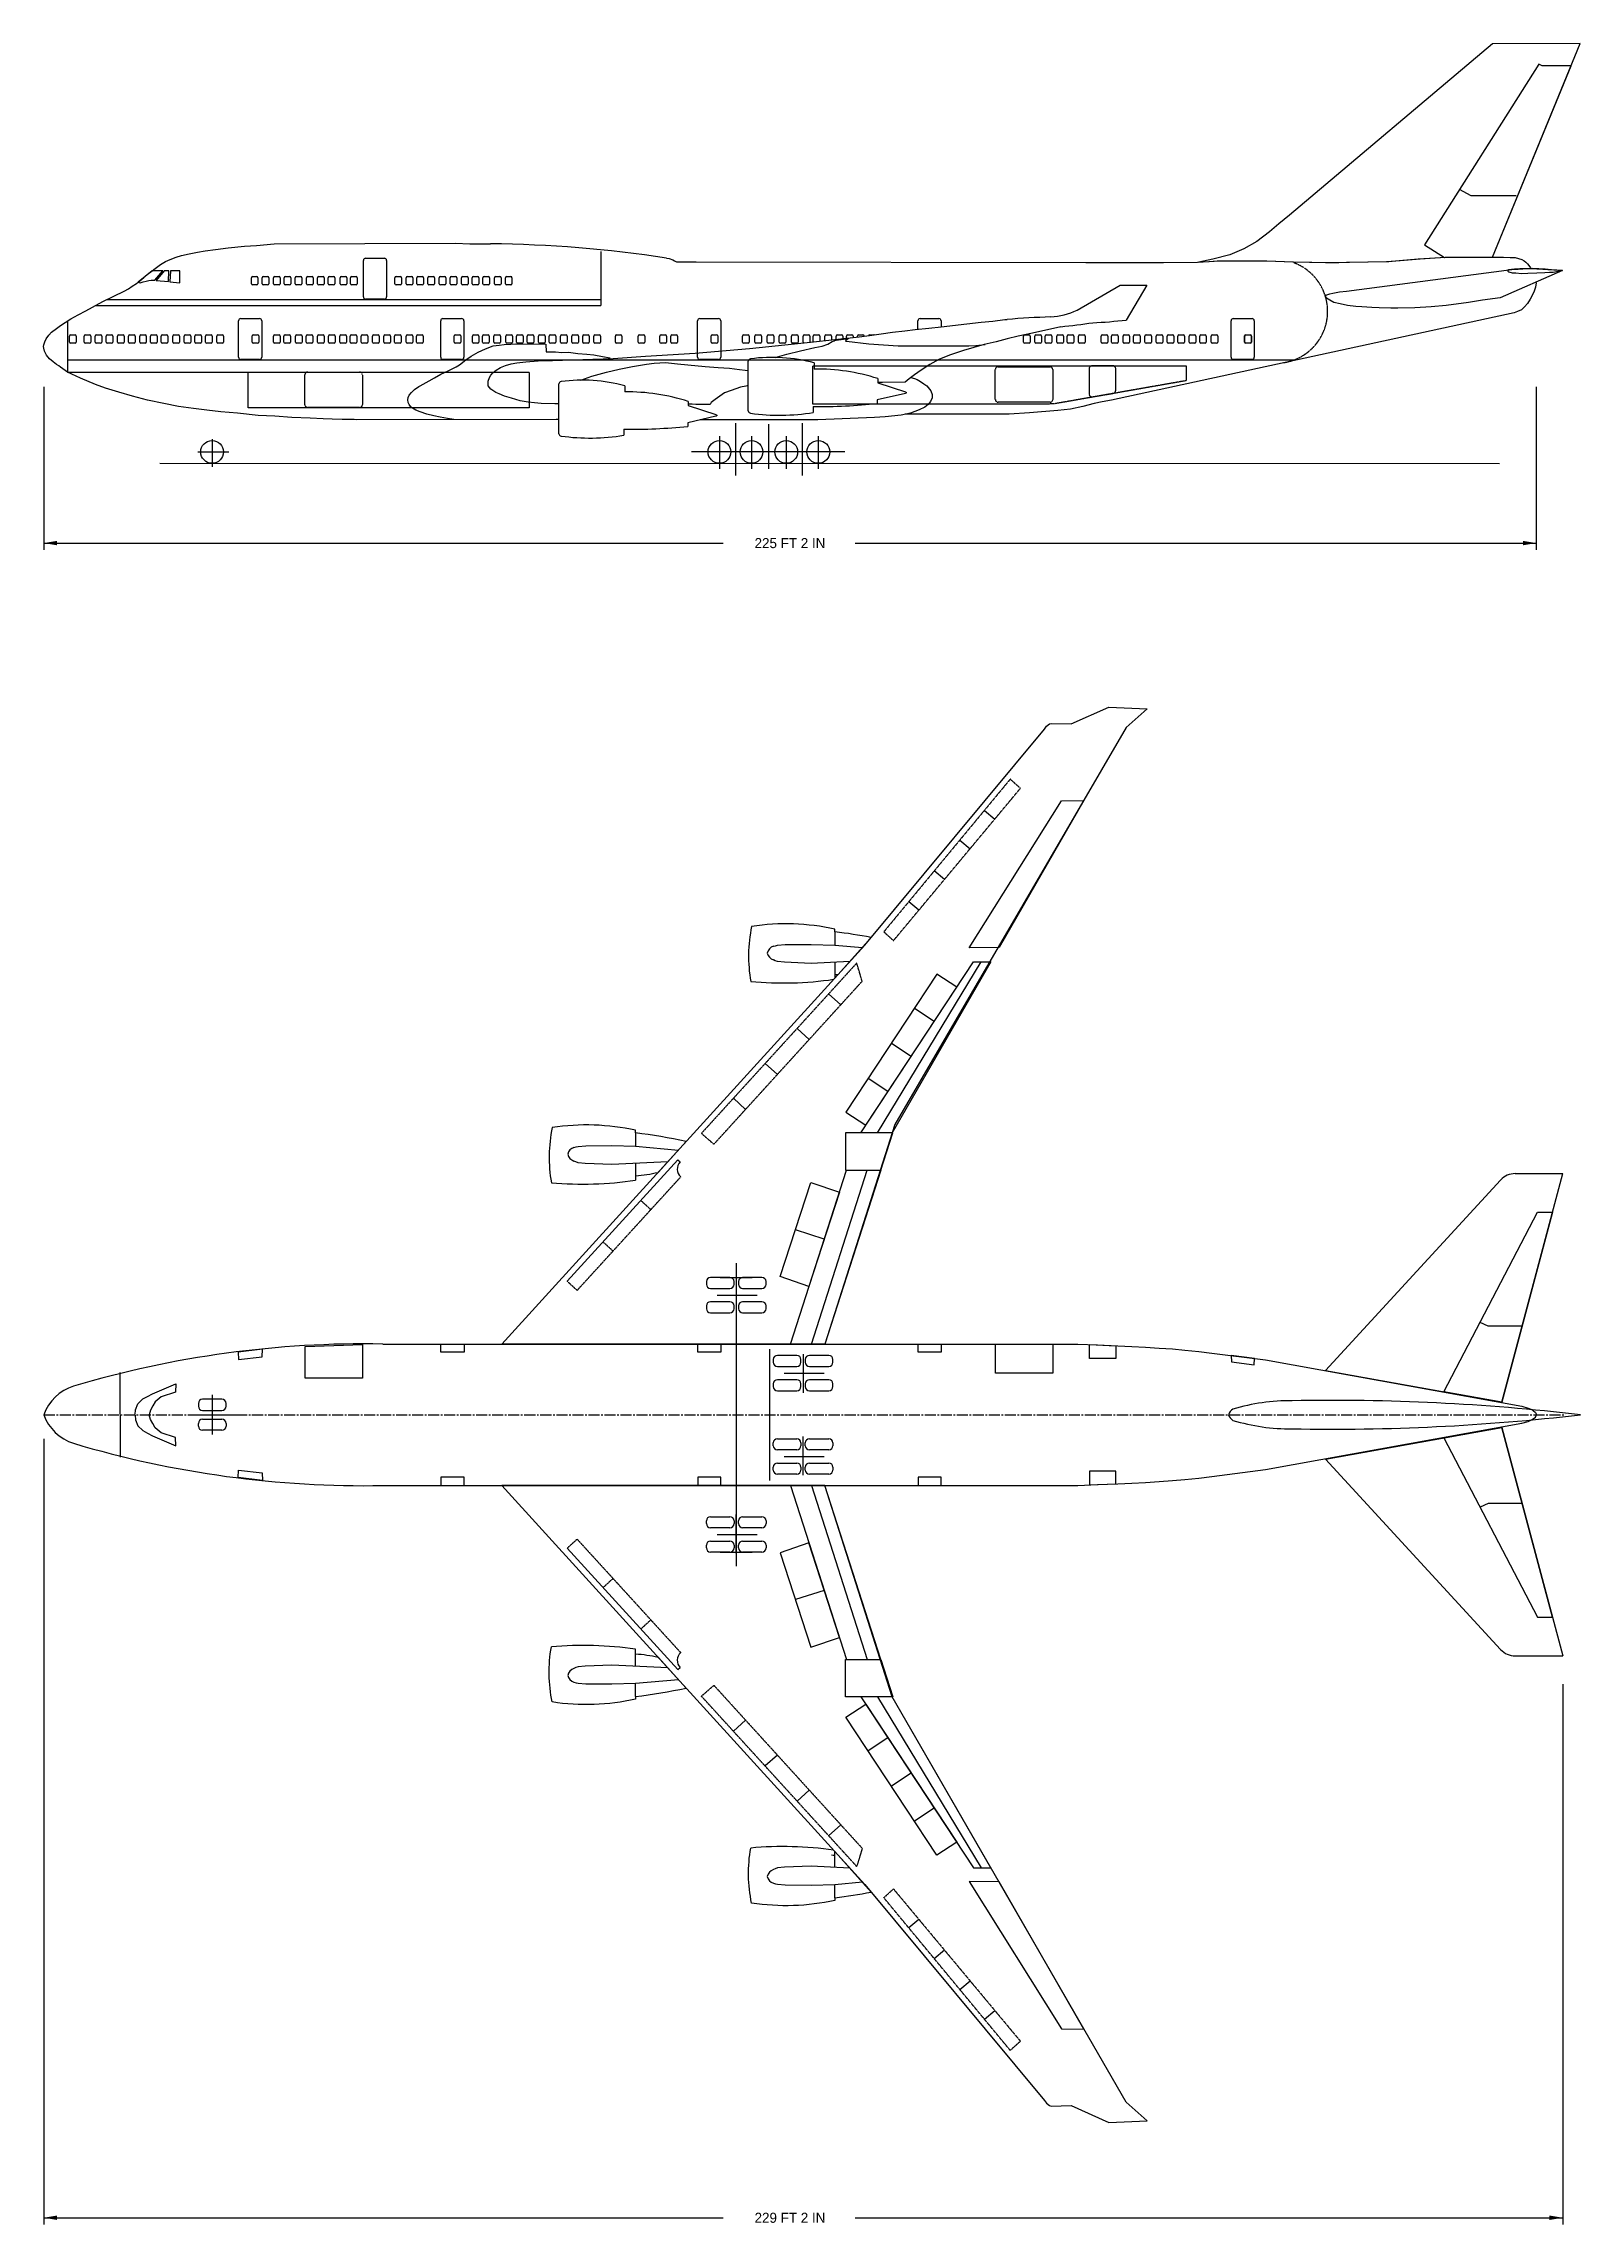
# Model space of a CAD drawing. Extents: x 573 to 6902, y 320 to 4267.
# Drawn here: x 4119 to 6902, y 320 to 4267 of the extents above; entities that cross this region are included whole.
import ezdxf
from ezdxf.enums import TextEntityAlignment as Align

# ---------------------------------------------------------------- set-up
doc = ezdxf.new("R2010")
doc.units = 0
doc.linetypes.add('CLINE', pattern=[29, 20, -3, 3, -3])
doc.linetypes.add('HIDDEN', pattern=[0.375, 0.25, -0.125])
doc.layers.get('0').update_dxf_attribs({"linetype": 'CONTINUOUS'})

msp = doc.modelspace()

# ---------------------------------------------------------------- texts
at = {"linetype": 'CONTINUOUS'}
for s, p in [('225 FT 2 IN', (5470.6699, 3362.988041)), ('229 FT 2 IN', (5470.6699, 331.949381))]:
    msp.add_text(s, height=18.152738, dxfattribs=at).set_placement(p, align=Align.MIDDLE)

# ---------------------------------------------------------------- linework, layer by layer
for p, q in [((6742.61715, 4266.623914), (6375.10301, 3956.538327)), ((6901.375272, 4267.00064), (6742.61715, 4266.623914)), ((6742.756101, 3880.298854), (6901.375272, 4267.00064)), ((6826.3031, 4229.996768), (6619.544696, 3902.863493)), ((6742.646611, 3880.284887), (6884.823468, 4226.648568)), ((6832.271323, 4226.714755), (6826.3031, 4229.996768)), ((6884.823468, 4226.648568), (6832.271323, 4226.714755)), ((6682.309899, 4003.333931), (6703.206487, 3992.259738)), ((6703.206487, 3992.259738), (6785.479358, 3991.830134)), ((6375.10301, 3956.538327), (6355.991005, 3940.939339)), ((6316.160623, 3908.936897), (6292.387214, 3895.584578)), ((6338.645961, 3926.30561), (6316.160623, 3908.936897)), ((6355.991005, 3940.939339), (6338.645961, 3926.30561)), ((4330.759283, 3867.349281), (4339.84317, 3872.514572)), ((4339.84317, 3872.514572), (4348.227417, 3876.187059)), ((4348.227417, 3876.187059), (4359.23502, 3880.640804)), ((4359.23502, 3880.640804), (4369.112426, 3883.270678)), ((4369.112426, 3883.270678), (4382.947104, 3886.49648)), ((4382.947104, 3886.49648), (4397.818873, 3889.636137)), ((4397.818873, 3889.636137), (4411.63944, 3891.893587)), ((4411.63944, 3891.893587), (4430.302376, 3894.46122)), ((4430.302376, 3894.46122), (4453.599499, 3897.667813)), ((4453.599499, 3897.667813), (4483.309373, 3900.517857)), ((4483.309373, 3900.517857), (4504.555387, 3901.640601)), ((4504.555387, 3901.640601), (4536.597141, 3904.663375)), ((4536.597141, 3904.663375), (4865.219438, 3905.61339)), ((4698.371403, 3808.438926), (4698.371403, 3874.438926)), ((4702.371403, 3878.438926), (4736.371403, 3878.438926)), ((4740.371403, 3874.438926), (4740.371403, 3808.438926)), ((4865.219438, 3905.61339), (4891.301943, 3904.663375)), ((4891.301943, 3904.663375), (4928.35292, 3904.663375)), ((5246.92391, 3878.73041), (5251.706896, 3877.908344)), ((5251.706896, 3877.908344), (5258.357071, 3875.644746)), ((5258.357071, 3875.644746), (5261.638976, 3873.831081)), ((5261.638976, 3873.831081), (5264.92088, 3871.949161)), ((5264.92088, 3871.949161), (5278.307597, 3872.017417)), ((5278.307597, 3872.017417), (5301.021832, 3871.931052)), ((5301.021832, 3871.931052), (6006.458605, 3871.067402)), ((6006.458605, 3871.067402), (6056.982663, 3871.067402)), ((6056.982663, 3871.067402), (6146.803212, 3871.067402)), ((6146.803212, 3871.067402), (6208.523134, 3871.427802)), ((6208.523134, 3871.427802), (6249.015125, 3873.863952)), ((6236.318779, 3876.908941), (6211.108946, 3871.583374)), ((6211.108946, 3871.583374), (6216.489993, 3871.907118)), ((6216.489993, 3871.907118), (6229.56791, 3872.693935)), ((6229.56791, 3872.693935), (6244.270189, 3873.578479)), ((6266.844489, 3884.962839), (6236.318779, 3876.908941)), ((6244.270189, 3873.578479), (6250.616823, 3873.864973)), ((6249.015125, 3873.863952), (6334.180083, 3873.918258)), ((6250.616823, 3873.864973), (6254.237749, 3873.673308)), ((6254.237749, 3873.673308), (6276.091209, 3873.881217)), ((6292.387214, 3895.584578), (6266.844489, 3884.962839)), ((6276.091209, 3873.881217), (6313.517159, 3873.905082)), ((6313.517159, 3873.905082), (6333.799077, 3873.918015)), ((6333.799077, 3873.918015), (6382.579388, 3871.993504)), ((6334.180083, 3873.918258), (6381.102384, 3872.019914)), ((6381.102384, 3872.019914), (6450.520679, 3870.778669)), ((6382.579388, 3871.993504), (6440.306176, 3870.961311)), ((6440.306176, 3870.961311), (6464.396543, 3871.031735)), ((6450.520679, 3870.778669), (6550.949927, 3872.610284)), ((6464.396543, 3871.031735), (6478.010818, 3871.280031)), ((6478.010818, 3871.280031), (6554.792561, 3872.889015)), ((6550.949927, 3872.610284), (6575.534156, 3874.393535)), ((6554.792561, 3872.889015), (6573.652638, 3874.257057)), ((6573.652638, 3874.257057), (6607.93423, 3877.320199)), ((6575.534156, 3874.393535), (6611.365664, 3877.630157)), ((6607.93423, 3877.320199), (6648.430244, 3879.742012)), ((6611.365664, 3877.630157), (6656.999587, 3880.230274)), ((6619.544696, 3902.863493), (6655.620415, 3880.151692)), ((6648.430244, 3879.742012), (6659.670373, 3880.2439)), ((6655.620415, 3880.151692), (6742.646611, 3880.284887)), ((6656.999587, 3880.230274), (6692.993732, 3880.413914)), ((6659.670373, 3880.2439), (6679.850611, 3880.346859)), ((6679.850611, 3880.346859), (6706.812849, 3880.583415)), ((6692.993732, 3880.413914), (6747.46727, 3880.287961)), ((6706.812849, 3880.583415), (6742.756101, 3880.298854)), ((6747.46727, 3880.287961), (6756.144972, 3880.292186)), ((6756.144972, 3880.292186), (6762.768941, 3880.38548)), ((6762.768941, 3880.38548), (6774.302471, 3879.983695)), ((6774.302471, 3879.983695), (6779.283817, 3879.986872)), ((6779.283817, 3879.986872), (6783.622614, 3879.668261)), ((6783.622614, 3879.668261), (6789.729703, 3878.225957)), ((6789.729703, 3878.225957), (6795.676514, 3876.140797)), ((6795.676514, 3876.140797), (6799.90048, 3874.041467)), ((6799.90048, 3874.041467), (6802.910677, 3871.164061)), ((6802.910677, 3871.164061), (6805.9654, 3868.59499)), ((6805.9654, 3868.59499), (6808.538569, 3865.222169)), ((4279.965603, 3827.776243), (4287.388176, 3832.617151)), ((4287.388176, 3832.617151), (4293.296609, 3837.426064)), ((4315.941918, 3855.9197), (4290.852204, 3835.436546)), ((4290.852204, 3835.436546), (4294.423786, 3833.730943)), ((4293.296609, 3837.426064), (4301.005563, 3843.858526)), ((4294.423786, 3833.730943), (4299.885969, 3835.66269)), ((4299.885969, 3835.66269), (4305.026979, 3837.272855)), ((4301.005563, 3843.858526), (4306.947865, 3848.843664)), ((4305.026979, 3837.272855), (4309.847023, 3838.24006)), ((4306.947865, 3848.843664), (4315.941918, 3855.9197)), ((4309.847023, 3838.24006), (4314.024516, 3838.885479)), ((4314.024516, 3838.885479), (4317.812059, 3838.922497)), ((4315.941918, 3855.9197), (4321.586339, 3860.224741)), ((4335.487163, 3855.9197), (4315.941918, 3855.9197)), ((4317.812059, 3838.922497), (4320.766174, 3838.634769)), ((4320.766174, 3838.634769), (4335.487163, 3855.9197)), ((4321.586339, 3860.224741), (4330.759283, 3867.349281)), ((4337.940478, 3855.9197), (4323.023385, 3838.409151)), ((4323.023385, 3838.409151), (4345.544981, 3836.158024)), ((4346.28091, 3855.9197), (4337.940478, 3855.9197)), ((4345.544981, 3836.158024), (4346.28091, 3855.9197)), ((4348.99884, 3855.9197), (4347.93522, 3835.91911)), ((4347.93522, 3835.91911), (4365.926254, 3834.120831)), ((4365.926254, 3855.9197), (4348.99884, 3855.9197)), ((4365.926254, 3834.120831), (4365.926254, 3855.9197)), ((4495.505371, 3832.31987), (4495.505371, 3843.31987)), ((4497.505371, 3845.31987), (4505.505371, 3845.31987)), ((4505.505371, 3830.31987), (4497.505371, 3830.31987)), ((4507.505371, 3843.31987), (4507.505371, 3832.31987)), ((4514.948589, 3832.31987), (4514.948589, 3843.31987)), ((4516.948589, 3845.31987), (4524.948589, 3845.31987)), ((4524.948589, 3830.31987), (4516.948589, 3830.31987)), ((4526.948589, 3843.31987), (4526.948589, 3832.31987)), ((4535.677316, 3832.31987), (4535.677316, 3843.31987)), ((4537.677316, 3845.31987), (4545.677316, 3845.31987)), ((4545.677316, 3830.31987), (4537.677316, 3830.31987)), ((4547.677316, 3843.31987), (4547.677316, 3832.31987)), ((4554.799465, 3832.31987), (4554.799465, 3843.31987)), ((4556.799465, 3845.31987), (4564.799465, 3845.31987)), ((4564.799465, 3830.31987), (4556.799465, 3830.31987)), ((4566.799465, 3843.31987), (4566.799465, 3832.31987)), ((4574.724749, 3832.31987), (4574.724749, 3843.31987)), ((4576.724749, 3845.31987), (4584.724749, 3845.31987)), ((4584.724749, 3830.31987), (4576.724749, 3830.31987)), ((4586.724749, 3843.31987), (4586.724749, 3832.31987)), ((4595.613754, 3832.31987), (4595.613754, 3843.31987)), ((4597.613754, 3845.31987), (4605.613754, 3845.31987)), ((4605.613754, 3830.31987), (4597.613754, 3830.31987)), ((4607.613754, 3843.31987), (4607.613754, 3832.31987)), ((4615.539448, 3832.31987), (4615.539448, 3843.31987)), ((4617.539448, 3845.31987), (4625.539448, 3845.31987)), ((4625.539448, 3830.31987), (4617.539448, 3830.31987)), ((4627.539448, 3843.31987), (4627.539448, 3832.31987)), ((4634.500703, 3832.31987), (4634.500703, 3843.31987)), ((4636.500703, 3845.31987), (4644.500703, 3845.31987)), ((4644.500703, 3830.31987), (4636.500703, 3830.31987)), ((4646.500703, 3843.31987), (4646.500703, 3832.31987)), ((4656.514324, 3832.31987), (4656.514324, 3843.31987)), ((4658.514324, 3845.31987), (4666.514324, 3845.31987)), ((4666.514324, 3830.31987), (4658.514324, 3830.31987)), ((4668.514324, 3843.31987), (4668.514324, 3832.31987)), ((4674.993411, 3832.31987), (4674.993411, 3843.31987)), ((4676.993411, 3845.31987), (4684.993411, 3845.31987)), ((4684.993411, 3830.31987), (4676.993411, 3830.31987)), ((4686.993411, 3843.31987), (4686.993411, 3832.31987)), ((4755.4984, 3832.31987), (4755.4984, 3843.31987)), ((4757.4984, 3845.31987), (4765.4984, 3845.31987)), ((4765.4984, 3830.31987), (4757.4984, 3830.31987)), ((4767.4984, 3843.31987), (4767.4984, 3832.31987)), ((4775.584065, 3832.31987), (4775.584065, 3843.31987)), ((4777.584065, 3845.31987), (4785.584065, 3845.31987)), ((4785.584065, 3830.31987), (4777.584065, 3830.31987)), ((4787.584065, 3843.31987), (4787.584065, 3832.31987)), ((4795.026668, 3832.31987), (4795.026668, 3843.31987)), ((4797.026668, 3845.31987), (4805.026668, 3845.31987)), ((4805.026668, 3830.31987), (4797.026668, 3830.31987)), ((4807.026668, 3843.31987), (4807.026668, 3832.31987)), ((4815.11346, 3832.31987), (4815.11346, 3843.31987)), ((4817.11346, 3845.31987), (4825.11346, 3845.31987)), ((4825.11346, 3830.31987), (4817.11346, 3830.31987)), ((4827.11346, 3843.31987), (4827.11346, 3832.31987)), ((4835.681191, 3832.31987), (4835.681191, 3843.31987)), ((4837.681191, 3845.31987), (4845.681191, 3845.31987)), ((4845.681191, 3830.31987), (4837.681191, 3830.31987)), ((4847.681191, 3843.31987), (4847.681191, 3832.31987)), ((4855.285303, 3832.31987), (4855.285303, 3843.31987)), ((4857.285303, 3845.31987), (4865.285303, 3845.31987)), ((4865.285303, 3830.31987), (4857.285303, 3830.31987)), ((4867.285303, 3843.31987), (4867.285303, 3832.31987)), ((4876.014542, 3832.31987), (4876.014542, 3843.31987)), ((4878.014542, 3845.31987), (4886.014542, 3845.31987)), ((4886.014542, 3830.31987), (4878.014542, 3830.31987)), ((4888.014542, 3843.31987), (4888.014542, 3832.31987)), ((4895.457556, 3832.31987), (4895.457556, 3843.31987)), ((4897.457556, 3845.31987), (4905.457556, 3845.31987)), ((4905.457556, 3830.31987), (4897.457556, 3830.31987)), ((4907.457556, 3843.31987), (4907.457556, 3832.31987)), ((4914.740085, 3832.31987), (4914.740085, 3843.31987)), ((4916.740085, 3845.31987), (4924.740085, 3845.31987)), ((4924.740085, 3830.31987), (4916.740085, 3830.31987)), ((4926.740085, 3843.31987), (4926.740085, 3832.31987)), ((4935.630013, 3832.31987), (4935.630013, 3843.31987)), ((4937.630013, 3845.31987), (4945.630013, 3845.31987)), ((4945.630013, 3830.31987), (4937.630013, 3830.31987)), ((4947.630013, 3843.31987), (4947.630013, 3832.31987)), ((4955.395531, 3832.31987), (4955.395531, 3843.31987)), ((4957.395531, 3845.31987), (4965.395531, 3845.31987)), ((4965.395531, 3830.31987), (4957.395531, 3830.31987)), ((4967.395531, 3843.31987), (4967.395531, 3832.31987)), ((5990.527201, 3784.574975), (6068.492076, 3829.588017)), ((6068.492076, 3829.588017), (6116.492076, 3829.588017)), ((6116.492076, 3829.588017), (6079.488943, 3766.731998)), ((6478.192111, 3819.054564), (6767.889681, 3856.840438)), ((6869.338863, 3856.099293), (6756.352071, 3806.698218)), ((6767.889681, 3856.840438), (6782.350528, 3858.617235)), ((6770.537832, 3856.903547), (6770.106002, 3855.867168)), ((6770.106002, 3855.867168), (6770.622617, 3854.913917)), ((6771.568879, 3857.292499), (6770.537832, 3856.903547)), ((6770.622617, 3854.913917), (6772.390807, 3853.950912)), ((6782.18984, 3858.617132), (6771.568879, 3857.292499)), ((6772.390807, 3853.950912), (6778.39713, 3852.412569)), ((6778.39713, 3852.412569), (6784.604472, 3851.869748)), ((6791.991537, 3859.105448), (6782.18984, 3858.617132)), ((6782.350528, 3858.617235), (6789.259933, 3858.943018)), ((6784.604472, 3851.869748), (6795.238483, 3851.203459)), ((6789.259933, 3858.943018), (6797.615331, 3859.5911)), ((6803.011415, 3859.580861), (6791.991537, 3859.105448)), ((6795.238483, 3851.203459), (6806.779704, 3851.562511)), ((6797.615331, 3859.5911), (6809.563877, 3859.730916)), ((6814.325349, 3859.839956), (6803.011415, 3859.580861)), ((6806.779704, 3851.562511), (6822.687568, 3852.05472)), ((6808.538569, 3865.222169), (6811.303327, 3861.180871)), ((6809.563877, 3859.730916), (6822.799989, 3859.541557)), ((6811.303327, 3861.180871), (6812.064774, 3859.695138)), ((6826.589309, 3859.408131), (6814.325349, 3859.839956)), ((6821.395566, 3834.111503), (6820.367603, 3825.978136)), ((6821.142746, 3835.026564), (6821.395566, 3834.111503)), ((6822.687568, 3852.05472), (6837.125974, 3852.538283)), ((6822.799989, 3859.541557), (6833.499732, 3858.995573)), ((6838.162341, 3858.717212), (6826.589309, 3859.408131)), ((6833.499732, 3858.995573), (6843.036421, 3858.342512)), ((6837.125974, 3852.538283), (6845.663258, 3853.06527)), ((6849.358187, 3857.856519), (6838.162341, 3858.717212)), ((6843.036421, 3858.342512), (6853.375607, 3857.537703)), ((6845.663258, 3853.06527), (6852.303367, 3853.592257)), ((6869.338863, 3856.099293), (6849.358187, 3857.856519)), ((6852.303367, 3853.592257), (6858.311085, 3854.435437)), ((6853.375607, 3857.537703), (6861.089172, 3856.739179)), ((6858.311085, 3854.435437), (6869.338863, 3856.099293)), ((6861.089172, 3856.739179), (6869.338863, 3856.099293)), ((4195.632265, 3783.533085), (4207.840603, 3789.807727)), ((4207.840603, 3789.807727), (4226.634509, 3800.264475)), ((4226.634509, 3800.264475), (4265.509265, 3818.929148)), ((4265.509265, 3818.929148), (4272.898276, 3823.111765)), ((4272.898276, 3823.111765), (4279.965603, 3827.776243)), ((4736.371403, 3804.438926), (4702.371403, 3804.438926)), ((6440.59641, 3810.514092), (6442.04148, 3812.282588)), ((6440.919119, 3808.425345), (6440.59641, 3810.514092)), ((6442.045373, 3806.176421), (6440.919119, 3808.425345)), ((6442.04148, 3812.282588), (6444.612088, 3812.926982)), ((6448.153794, 3802.645166), (6442.045373, 3806.176421)), ((6444.612088, 3812.926982), (6448.307106, 3814.214848)), ((6455.548032, 3798.632664), (6448.153794, 3802.645166)), ((6448.307106, 3814.214848), (6453.448321, 3815.503635)), ((6453.448321, 3815.503635), (6465.820011, 3817.600477)), ((6466.476496, 3796.068614), (6455.548032, 3798.632664)), ((6465.820011, 3817.600477), (6478.192111, 3819.054564)), ((6479.815597, 3793.024035), (6466.476496, 3796.068614)), ((6495.242727, 3791.426986), (6479.815597, 3793.024035)), ((6505.848584, 3790.790994), (6495.242727, 3791.426986)), ((6523.846732, 3789.195584), (6505.848584, 3790.790994)), ((6537.184193, 3788.722023), (6523.846732, 3789.195584)), ((6631.315981, 3790.402521), (6601.941699, 3788.763315)), ((6658.780341, 3793.079835), (6631.315981, 3790.402521)), ((6699.285954, 3798.261733), (6658.780341, 3793.079835)), ((6724.216912, 3802.66051), (6699.285954, 3798.261733)), ((6756.352071, 3806.698218), (6724.216912, 3802.66051)), ((6800.391199, 3790.336055), (6794.955828, 3785.31858)), ((6805.778086, 3796.607192), (6800.391199, 3790.336055)), ((6810.666252, 3804.48321), (6805.778086, 3796.607192)), ((6814.886878, 3812.487268), (6810.666252, 3804.48321)), ((6817.943436, 3819.232702), (6814.886878, 3812.487268)), ((6820.367603, 3825.978136), (6817.943436, 3819.232702)), ((4133.952537, 3744.767786), (4142.786106, 3751.522343)), ((4142.786106, 3751.522343), (4149.704949, 3756.740806)), ((4149.704949, 3756.740806), (4158.205244, 3762.459004)), ((4158.205244, 3762.459004), (4168.646007, 3768.732519)), ((4162.63274, 3765.119342), (4162.63274, 3672.227837)), ((4168.646007, 3768.732519), (4181.657173, 3775.971806)), ((4181.657173, 3775.971806), (4195.632265, 3783.533085)), ((4472.26812, 3699.329468), (4472.26812, 3765.329468)), ((4476.26812, 3769.329468), (4510.26812, 3769.329468)), ((4514.26812, 3765.329468), (4514.26812, 3699.329468)), ((4838.26812, 3699.329468), (4838.26812, 3765.329468)), ((4842.26812, 3769.329468), (4876.26812, 3769.329468)), ((4880.26812, 3765.329468), (4880.26812, 3699.329468)), ((5303.26812, 3699.329468), (5303.26812, 3765.329468)), ((5307.26812, 3769.329468), (5341.26812, 3769.329468)), ((5345.26812, 3765.329468), (5345.26812, 3699.329468)), ((5697.610745, 3749.483634), (5722.355663, 3751.988218)), ((5702.26812, 3749.955035), (5702.26812, 3765.329468)), ((5706.26812, 3769.329468), (5740.26812, 3769.329468)), ((5722.355663, 3751.988218), (5744.597158, 3754.311787)), ((5744.26812, 3765.329468), (5744.26812, 3754.277412)), ((5744.597158, 3754.311787), (5790.964572, 3759.643611)), ((5790.964572, 3759.643611), (5816.512215, 3762.552297)), ((5816.512215, 3762.552297), (5837.721778, 3764.654774)), ((5837.721778, 3764.654774), (5859.895063, 3767.40062)), ((5859.895063, 3767.40062), (5863.699582, 3767.776618)), ((5960.830676, 3754.551371), (5909.884895, 3742.847131)), ((6781.757981, 3779.879411), (6052.492838, 3621.9395)), ((6269.26812, 3699.329468), (6269.26812, 3765.329468)), ((6273.26812, 3769.329468), (6307.26812, 3769.329468)), ((6311.26812, 3765.329468), (6311.26812, 3699.329468)), ((6558.55629, 3787.932207), (6537.184193, 3788.722023)), ((6571.250689, 3787.940302), (6558.55629, 3787.932207)), ((6601.941699, 3788.763315), (6571.250689, 3787.940302)), ((6787.678793, 3781.959985), (6781.757981, 3779.879411)), ((6794.955828, 3785.31858), (6787.678793, 3781.959985)), ((4119.371403, 3718.512), (4119.665699, 3722.101574)), ((4119.6699, 3715.513341), (4119.371403, 3718.512)), ((4119.665699, 3722.101574), (4121.473653, 3727.173968)), ((4120.95879, 3710.211437), (4119.6699, 3715.513341)), ((4121.473653, 3727.173968), (4123.83684, 3732.709686)), ((4123.83684, 3732.709686), (4128.813985, 3739.301095)), ((4128.813985, 3739.301095), (4133.952537, 3744.767786)), ((4166.268139, 3726.749304), (4166.268139, 3737.749304)), ((4168.268139, 3739.749304), (4176.268139, 3739.749304)), ((4176.268139, 3724.749304), (4168.268139, 3724.749304)), ((4178.268139, 3737.749304), (4178.268139, 3726.749304)), ((4192.764769, 3726.749304), (4192.764769, 3737.749304)), ((4194.764769, 3739.749304), (4202.764769, 3739.749304)), ((4202.764769, 3724.749304), (4194.764769, 3724.749304)), ((4204.764769, 3737.749304), (4204.764769, 3726.749304)), ((4212.529262, 3726.749304), (4212.529262, 3737.749304)), ((4214.529262, 3739.749304), (4222.529262, 3739.749304)), ((4222.529262, 3724.749304), (4214.529262, 3724.749304)), ((4224.529262, 3737.749304), (4224.529262, 3726.749304)), ((4232.454751, 3726.749304), (4232.454751, 3737.749304)), ((4234.454751, 3739.749304), (4242.454751, 3739.749304)), ((4242.454751, 3724.749304), (4234.454751, 3724.749304)), ((4244.454751, 3737.749304), (4244.454751, 3726.749304)), ((4253.183273, 3726.749304), (4253.183273, 3737.749304)), ((4255.183273, 3739.749304), (4263.183273, 3739.749304)), ((4263.183273, 3724.749304), (4255.183273, 3724.749304)), ((4265.183273, 3737.749304), (4265.183273, 3726.749304)), ((4273.108352, 3726.749304), (4273.108352, 3737.749304)), ((4275.108352, 3739.749304), (4283.108352, 3739.749304)), ((4283.108352, 3724.749304), (4275.108352, 3724.749304)), ((4285.108352, 3737.749304), (4285.108352, 3726.749304)), ((4293.355218, 3726.749304), (4293.355218, 3737.749304)), ((4295.355218, 3739.749304), (4303.355218, 3739.749304)), ((4303.355218, 3724.749304), (4295.355218, 3724.749304)), ((4305.355218, 3737.749304), (4305.355218, 3726.749304)), ((4312.95892, 3726.749304), (4312.95892, 3737.749304)), ((4314.95892, 3739.749304), (4322.95892, 3739.749304)), ((4322.95892, 3724.749304), (4314.95892, 3724.749304)), ((4324.95892, 3737.749304), (4324.95892, 3726.749304)), ((4332.24145, 3726.749304), (4332.24145, 3737.749304)), ((4334.24145, 3739.749304), (4342.24145, 3739.749304)), ((4342.24145, 3724.749304), (4334.24145, 3724.749304)), ((4344.24145, 3737.749304), (4344.24145, 3726.749304)), ((4353.13148, 3726.749304), (4353.13148, 3737.749304)), ((4355.13148, 3739.749304), (4363.13148, 3739.749304)), ((4363.13148, 3724.749304), (4355.13148, 3724.749304)), ((4365.13148, 3737.749304), (4365.13148, 3726.749304)), ((4373.698904, 3726.749304), (4373.698904, 3737.749304)), ((4375.698904, 3739.749304), (4383.698904, 3739.749304)), ((4383.698904, 3724.749304), (4375.698904, 3724.749304)), ((4385.698904, 3737.749304), (4385.698904, 3726.749304)), ((4393.143044, 3726.749304), (4393.143044, 3737.749304)), ((4395.143044, 3739.749304), (4403.143044, 3739.749304)), ((4403.143044, 3724.749304), (4395.143044, 3724.749304)), ((4405.143044, 3737.749304), (4405.143044, 3726.749304)), ((4412.746234, 3726.749304), (4412.746234, 3737.749304)), ((4414.746234, 3739.749304), (4422.746234, 3739.749304)), ((4422.746234, 3724.749304), (4414.746234, 3724.749304)), ((4424.746234, 3737.749304), (4424.746234, 3726.749304)), ((4432.992997, 3726.749304), (4432.992997, 3737.749304)), ((4434.992997, 3739.749304), (4442.992997, 3739.749304)), ((4442.992997, 3724.749304), (4434.992997, 3724.749304)), ((4444.992997, 3737.749304), (4444.992997, 3726.749304)), ((4496.800901, 3726.879014), (4496.800901, 3737.879014)), ((4498.800901, 3739.879014), (4506.800901, 3739.879014)), ((4506.800901, 3724.879014), (4498.800901, 3724.879014)), ((4508.800901, 3737.879014), (4508.800901, 3726.879014)), ((4535.677316, 3726.749304), (4535.677316, 3737.749304)), ((4537.677316, 3739.749304), (4545.677316, 3739.749304)), ((4545.677316, 3724.749304), (4537.677316, 3724.749304)), ((4547.677316, 3737.749304), (4547.677316, 3726.749304)), ((4554.472862, 3726.749304), (4554.472862, 3737.749304)), ((4556.472862, 3739.749304), (4564.472862, 3739.749304)), ((4564.472862, 3724.749304), (4556.472862, 3724.749304)), ((4566.472862, 3737.749304), (4566.472862, 3726.749304)), ((4575.201282, 3726.749304), (4575.201282, 3737.749304)), ((4577.201282, 3739.749304), (4585.201282, 3739.749304)), ((4585.201282, 3724.749304), (4577.201282, 3724.749304)), ((4587.201282, 3737.749304), (4587.201282, 3726.749304)), ((4594.966594, 3726.749304), (4594.966594, 3737.749304)), ((4596.966594, 3739.749304), (4604.966594, 3739.749304)), ((4604.966594, 3724.749304), (4596.966594, 3724.749304)), ((4606.966594, 3737.749304), (4606.966594, 3726.749304)), ((4615.373944, 3726.749304), (4615.373944, 3737.749304)), ((4617.373944, 3739.749304), (4625.373944, 3739.749304)), ((4625.373944, 3724.749304), (4617.373944, 3724.749304)), ((4627.373944, 3737.749304), (4627.373944, 3726.749304)), ((4635.13772, 3726.749304), (4635.13772, 3737.749304)), ((4637.13772, 3739.749304), (4645.13772, 3739.749304)), ((4645.13772, 3724.749304), (4637.13772, 3724.749304)), ((4647.13772, 3737.749304), (4647.13772, 3726.749304)), ((4655.545172, 3726.749304), (4655.545172, 3737.749304)), ((4657.545172, 3739.749304), (4665.545172, 3739.749304)), ((4665.545172, 3724.749304), (4657.545172, 3724.749304)), ((4667.545172, 3737.749304), (4667.545172, 3726.749304)), ((4674.185049, 3726.749304), (4674.185049, 3737.749304)), ((4676.185049, 3739.749304), (4684.185049, 3739.749304)), ((4684.185049, 3724.749304), (4676.185049, 3724.749304)), ((4686.185049, 3737.749304), (4686.185049, 3726.749304)), ((4694.592399, 3726.749304), (4694.592399, 3737.749304)), ((4696.592399, 3739.749304), (4704.592399, 3739.749304)), ((4704.592399, 3724.749304), (4696.592399, 3724.749304)), ((4706.592399, 3737.749304), (4706.592399, 3726.749304)), ((4714.999852, 3726.749304), (4714.999852, 3737.749304)), ((4716.999852, 3739.749304), (4724.999852, 3739.749304)), ((4724.999852, 3724.749304), (4716.999852, 3724.749304)), ((4726.999852, 3737.749304), (4726.999852, 3726.749304)), ((4735.407304, 3726.749304), (4735.407304, 3737.749304)), ((4737.407304, 3739.749304), (4745.407304, 3739.749304)), ((4745.407304, 3724.749304), (4737.407304, 3724.749304)), ((4747.407304, 3737.749304), (4747.407304, 3726.749304)), ((4754.850419, 3726.749304), (4754.850419, 3737.749304)), ((4756.850419, 3739.749304), (4764.850419, 3739.749304)), ((4764.850419, 3724.749304), (4756.850419, 3724.749304)), ((4766.850419, 3737.749304), (4766.850419, 3726.749304)), ((4775.579249, 3726.749304), (4775.579249, 3737.749304)), ((4777.579249, 3739.749304), (4785.579249, 3739.749304)), ((4785.579249, 3724.749304), (4777.579249, 3724.749304)), ((4787.579249, 3737.749304), (4787.579249, 3726.749304)), ((4794.700578, 3726.749304), (4794.700578, 3737.749304)), ((4796.700578, 3739.749304), (4804.700578, 3739.749304)), ((4804.700578, 3724.749304), (4796.700578, 3724.749304)), ((4806.700578, 3737.749304), (4806.700578, 3726.749304)), ((4862.800901, 3726.879014), (4862.800901, 3737.879014)), ((4864.800901, 3739.879014), (4872.800901, 3739.879014)), ((4872.800901, 3724.879014), (4864.800901, 3724.879014)), ((4874.800901, 3737.879014), (4874.800901, 3726.879014)), ((4895.612814, 3726.749304), (4895.612814, 3737.749304)), ((4897.612814, 3739.749304), (4905.612814, 3739.749304)), ((4905.612814, 3724.749304), (4897.612814, 3724.749304)), ((4905.984148, 3708.784324), (4919.416654, 3714.82969)), ((4907.612814, 3737.749304), (4907.612814, 3726.749304)), ((4914.252691, 3726.749304), (4914.252691, 3737.749304)), ((4916.252691, 3739.749304), (4924.252691, 3739.749304)), ((4924.252691, 3724.749304), (4916.252691, 3724.749304)), ((4919.416654, 3714.82969), (4933.553767, 3719.752493)), ((4926.252691, 3737.749304), (4926.252691, 3726.749304)), ((4933.553767, 3719.752493), (4944.317546, 3721.393428)), ((4934.499455, 3726.749304), (4934.499455, 3737.749304)), ((4936.499455, 3739.749304), (4944.499455, 3739.749304)), ((4944.499455, 3724.749304), (4936.499455, 3724.749304)), ((4944.317546, 3721.393428), (4953.312668, 3722.429807)), ((4946.499455, 3737.749304), (4946.499455, 3726.749304)), ((4953.312668, 3722.429807), (4965.367138, 3722.947997)), ((4956.192416, 3726.749304), (4956.192416, 3737.749304)), ((4958.192416, 3739.749304), (4966.192416, 3739.749304)), ((4966.192416, 3724.749304), (4958.192416, 3724.749304)), ((4965.367138, 3722.947997), (4974.527003, 3723.552552)), ((4968.192416, 3737.749304), (4968.192416, 3726.749304)), ((4974.527003, 3723.552552), (5028.356967, 3722.947997)), ((4975.314257, 3726.749304), (4975.314257, 3737.749304)), ((4977.314257, 3739.749304), (4985.314257, 3739.749304)), ((4985.314257, 3724.749304), (4977.314257, 3724.749304)), ((4987.314257, 3737.749304), (4987.314257, 3726.749304)), ((4994.917856, 3726.749304), (4994.917856, 3737.749304)), ((4996.917856, 3739.749304), (5004.917856, 3739.749304)), ((5004.917856, 3724.749304), (4996.917856, 3724.749304)), ((5006.917856, 3737.749304), (5006.917856, 3726.749304)), ((5015.4861, 3726.749304), (5015.4861, 3737.749304)), ((5017.4861, 3739.749304), (5025.4861, 3739.749304)), ((5025.4861, 3724.749304), (5017.4861, 3724.749304)), ((5027.4861, 3737.749304), (5027.4861, 3726.749304)), ((5028.356967, 3722.947997), (5028.969208, 3708.870507)), ((5034.929011, 3726.749304), (5034.929011, 3737.749304)), ((5036.929011, 3739.749304), (5044.929011, 3739.749304)), ((5044.929011, 3724.749304), (5036.929011, 3724.749304)), ((5046.929011, 3737.749304), (5046.929011, 3726.749304)), ((5055.175364, 3726.749304), (5055.175364, 3737.749304)), ((5057.175364, 3739.749304), (5065.175364, 3739.749304)), ((5065.175364, 3724.749304), (5057.175364, 3724.749304)), ((5067.175364, 3737.749304), (5067.175364, 3726.749304)), ((5075.582817, 3726.749304), (5075.582817, 3737.749304)), ((5077.582817, 3739.749304), (5085.582817, 3739.749304)), ((5085.582817, 3724.749304), (5077.582817, 3724.749304)), ((5087.582817, 3737.749304), (5087.582817, 3726.749304)), ((5095.347412, 3726.749304), (5095.347412, 3737.749304)), ((5097.347412, 3739.749304), (5105.347412, 3739.749304)), ((5105.347412, 3724.749304), (5097.347412, 3724.749304)), ((5107.347412, 3737.749304), (5107.347412, 3726.749304)), ((5115.433589, 3726.749304), (5115.433589, 3737.749304)), ((5117.433589, 3739.749304), (5125.433589, 3739.749304)), ((5125.433589, 3724.749304), (5117.433589, 3724.749304)), ((5127.433589, 3737.749304), (5127.433589, 3726.749304)), ((5154.480305, 3726.749304), (5154.480305, 3737.749304)), ((5156.480305, 3739.749304), (5164.480305, 3739.749304)), ((5164.480305, 3724.749304), (5156.480305, 3724.749304)), ((5166.480305, 3737.749304), (5166.480305, 3726.749304)), ((5196.098857, 3726.749304), (5196.098857, 3737.749304)), ((5198.098857, 3739.749304), (5206.098857, 3739.749304)), ((5206.098857, 3724.749304), (5198.098857, 3724.749304)), ((5208.098857, 3737.749304), (5208.098857, 3726.749304)), ((5235.306466, 3726.749304), (5235.306466, 3737.749304)), ((5237.306466, 3739.749304), (5245.306466, 3739.749304)), ((5245.306466, 3724.749304), (5237.306466, 3724.749304)), ((5247.306466, 3737.749304), (5247.306466, 3726.749304)), ((5255.070856, 3726.749304), (5255.070856, 3737.749304)), ((5257.070856, 3739.749304), (5265.070856, 3739.749304)), ((5265.070856, 3724.749304), (5257.070856, 3724.749304)), ((5267.070856, 3737.749304), (5267.070856, 3726.749304)), ((5298.808894, 3706.784592), (5397.466469, 3715.042623)), ((5327.800901, 3726.879014), (5327.800901, 3737.879014)), ((5329.800901, 3739.879014), (5337.800901, 3739.879014)), ((5337.800901, 3724.879014), (5329.800901, 3724.879014)), ((5339.800901, 3737.879014), (5339.800901, 3726.879014)), ((5384.90704, 3726.749304), (5384.90704, 3737.749304)), ((5386.90704, 3739.749304), (5394.90704, 3739.749304)), ((5394.90704, 3724.749304), (5386.90704, 3724.749304)), ((5396.90704, 3737.749304), (5396.90704, 3726.749304)), ((5397.466469, 3715.042623), (5507.852263, 3726.521907)), ((5407.081247, 3726.749304), (5407.081247, 3737.749304)), ((5409.081247, 3739.749304), (5417.081247, 3739.749304)), ((5417.081247, 3724.749304), (5409.081247, 3724.749304)), ((5419.081247, 3737.749304), (5419.081247, 3726.749304)), ((5429.41727, 3726.749304), (5429.41727, 3737.749304)), ((5431.41727, 3739.749304), (5439.41727, 3739.749304)), ((5439.41727, 3724.749304), (5431.41727, 3724.749304)), ((5441.41727, 3737.749304), (5441.41727, 3726.749304)), ((5451.27092, 3726.749304), (5451.27092, 3737.749304)), ((5453.27092, 3739.749304), (5461.27092, 3739.749304)), ((5461.27092, 3724.749304), (5453.27092, 3724.749304)), ((5463.27092, 3737.749304), (5463.27092, 3726.749304)), ((5464.857968, 3704.642106), (5489.990448, 3711.033114)), ((5473.284848, 3726.749304), (5473.284848, 3737.749304)), ((5475.284848, 3739.749304), (5483.284848, 3739.749304)), ((5483.284848, 3724.749304), (5475.284848, 3724.749304)), ((5485.284848, 3737.749304), (5485.284848, 3726.749304)), ((5489.990448, 3711.033114), (5515.900222, 3716.819567)), ((5494.495744, 3726.749304), (5494.495744, 3737.749304)), ((5496.495744, 3739.749304), (5504.495744, 3739.749304)), ((5506.495744, 3737.749304), (5506.495744, 3726.749304)), ((5507.852263, 3726.521907), (5595.902546, 3736.442524)), ((5512.654068, 3727.062925), (5512.654068, 3737.749304)), ((5514.654068, 3739.749304), (5522.654068, 3739.749304)), ((5515.900222, 3716.819567), (5529.114207, 3719.583246)), ((5524.654068, 3737.749304), (5524.654068, 3728.414964)), ((5529.114207, 3719.583246), (5539.046286, 3723.12421)), ((5533.864553, 3729.452709), (5533.864553, 3737.749304)), ((5535.864553, 3739.749304), (5543.864553, 3739.749304)), ((5539.046286, 3723.12421), (5547.220253, 3727.67183)), ((5545.864553, 3737.749304), (5545.864553, 3730.804748)), ((5547.220253, 3727.67183), (5550.532953, 3729.342487)), ((5550.532953, 3729.342487), (5552.346637, 3730.119772)), ((5552.346637, 3730.119772), (5554.449498, 3730.408147)), ((5554.272313, 3731.752049), (5554.272313, 3737.749304)), ((5554.449498, 3730.408147), (5576.783472, 3733.154096)), ((5556.272313, 3739.749304), (5564.272313, 3739.749304)), ((5566.272313, 3737.749304), (5566.272313, 3733.104088)), ((5571.964965, 3729.776562), (5571.322518, 3729.294086)), ((5571.322518, 3729.294086), (5571.483514, 3728.812123)), ((5571.483514, 3728.812123), (5571.965785, 3728.491053)), ((5576.783472, 3733.154096), (5571.964965, 3729.776562)), ((5571.965785, 3728.491053), (5573.090708, 3728.331081)), ((5572.911883, 3733.852168), (5572.911883, 3737.749304)), ((5573.090708, 3728.331081), (5613.587206, 3723.696933)), ((5574.911883, 3739.749304), (5582.911883, 3739.749304)), ((5584.911883, 3737.749304), (5584.911883, 3735.204207)), ((5592.837474, 3736.097182), (5592.837474, 3737.749304)), ((5594.837474, 3739.749304), (5602.837474, 3739.749304)), ((5595.902546, 3736.442524), (5614.862879, 3738.428918)), ((5604.837474, 3737.749304), (5604.837474, 3737.378598)), ((5613.587206, 3723.696933), (5666.456113, 3720.034806)), ((5614.763066, 3739.749304), (5622.763066, 3739.749304)), ((5614.862879, 3738.428918), (5635.862474, 3741.547712)), ((5635.862474, 3741.547712), (5655.995779, 3744.452813)), ((5655.995779, 3744.452813), (5678.811818, 3747.199069)), ((5666.456113, 3720.034806), (5674.812022, 3719.879445)), ((5674.812022, 3719.879445), (5689.916751, 3719.889077)), ((5678.811818, 3747.199069), (5697.610745, 3749.483634)), ((5689.916751, 3719.889077), (5698.593935, 3719.89461)), ((5698.593935, 3719.89461), (5707.431911, 3719.739557)), ((5707.431911, 3719.739557), (5723.179189, 3720.070975)), ((5723.179189, 3720.070975), (5745.193527, 3720.085013)), ((5745.193527, 3720.085013), (5760.488486, 3720.274166)), ((5785.049628, 3711.754616), (5759.183476, 3703.36474)), ((5760.488486, 3720.274166), (5777.761668, 3720.274166)), ((5777.761668, 3720.274166), (5785.793698, 3720.274166)), ((5803.525333, 3717.229812), (5785.049628, 3711.754616)), ((5785.793698, 3720.274166), (5794.430289, 3720.274166)), ((5794.430289, 3720.274166), (5807.126079, 3720.792355)), ((5822.001346, 3722.222942), (5803.525333, 3717.229812)), ((5807.126079, 3720.792355), (5824.020538, 3722.714257)), ((5843.851614, 3727.539601), (5822.001346, 3722.222942)), ((5863.934513, 3732.533756), (5843.851614, 3727.539601)), ((5883.695829, 3737.392538), (5863.934513, 3732.533756)), ((5909.884895, 3742.847131), (5883.695829, 3737.392538)), ((5893.643768, 3726.749304), (5893.643768, 3737.749304)), ((5895.643768, 3739.749304), (5903.643768, 3739.749304)), ((5903.643768, 3724.749304), (5895.643768, 3724.749304)), ((5905.643768, 3737.749304), (5905.643768, 3726.749304)), ((5913.890122, 3726.749304), (5913.890122, 3737.749304)), ((5915.890122, 3739.749304), (5923.890122, 3739.749304)), ((5923.890122, 3724.749304), (5915.890122, 3724.749304)), ((5925.890122, 3737.749304), (5925.890122, 3726.749304)), ((5932.529794, 3726.749304), (5932.529794, 3737.749304)), ((5934.529794, 3739.749304), (5942.529794, 3739.749304)), ((5942.529794, 3724.749304), (5934.529794, 3724.749304)), ((5944.529794, 3737.749304), (5944.529794, 3726.749304)), ((5953.580308, 3726.749304), (5953.580308, 3737.749304)), ((5955.580308, 3739.749304), (5963.580308, 3739.749304)), ((5963.580308, 3724.749304), (5955.580308, 3724.749304)), ((5965.580308, 3737.749304), (5965.580308, 3726.749304)), ((5972.541563, 3726.749304), (5972.541563, 3737.749304)), ((5974.541563, 3739.749304), (5982.541563, 3739.749304)), ((5982.541563, 3724.749304), (5974.541563, 3724.749304)), ((5984.541563, 3737.749304), (5984.541563, 3726.749304)), ((5993.109397, 3726.749304), (5993.109397, 3737.749304)), ((5995.109397, 3739.749304), (6003.109397, 3739.749304)), ((6003.109397, 3724.749304), (5995.109397, 3724.749304)), ((6005.109397, 3737.749304), (6005.109397, 3726.749304)), ((6034.085195, 3726.749304), (6034.085195, 3737.749304)), ((6036.085195, 3739.749304), (6044.085195, 3739.749304)), ((6044.085195, 3724.749304), (6036.085195, 3724.749304)), ((6046.085195, 3737.749304), (6046.085195, 3726.749304)), ((6053.046552, 3726.749304), (6053.046552, 3737.749304)), ((6055.046552, 3739.749304), (6063.046552, 3739.749304)), ((6063.046552, 3724.749304), (6055.046552, 3724.749304)), ((6065.046552, 3737.749304), (6065.046552, 3726.749304)), ((6073.614693, 3726.749304), (6073.614693, 3737.749304)), ((6075.614693, 3739.749304), (6083.614693, 3739.749304)), ((6083.614693, 3724.749304), (6075.614693, 3724.749304)), ((6085.614693, 3737.749304), (6085.614693, 3726.749304)), ((6092.575743, 3726.749304), (6092.575743, 3737.749304)), ((6094.575743, 3739.749304), (6102.575743, 3739.749304)), ((6102.575743, 3724.749304), (6094.575743, 3724.749304)), ((6104.575743, 3737.749304), (6104.575743, 3726.749304)), ((6113.304572, 3726.749304), (6113.304572, 3737.749304)), ((6115.304572, 3739.749304), (6123.304572, 3739.749304)), ((6123.304572, 3724.749304), (6115.304572, 3724.749304)), ((6125.304572, 3737.749304), (6125.304572, 3726.749304)), ((6133.551233, 3726.749304), (6133.551233, 3737.749304)), ((6135.551233, 3739.749304), (6143.551233, 3739.749304)), ((6143.551233, 3724.749304), (6135.551233, 3724.749304)), ((6145.551233, 3737.749304), (6145.551233, 3726.749304)), ((6153.637001, 3726.749304), (6153.637001, 3737.749304)), ((6155.637001, 3739.749304), (6163.637001, 3739.749304)), ((6163.637001, 3724.749304), (6155.637001, 3724.749304)), ((6165.637001, 3737.749304), (6165.637001, 3726.749304)), ((6172.91994, 3726.749304), (6172.91994, 3737.749304)), ((6174.91994, 3739.749304), (6182.91994, 3739.749304)), ((6182.91994, 3724.749304), (6174.91994, 3724.749304)), ((6184.91994, 3737.749304), (6184.91994, 3726.749304)), ((6193.648565, 3726.749304), (6193.648565, 3737.749304)), ((6195.648565, 3739.749304), (6203.648565, 3739.749304)), ((6203.648565, 3724.749304), (6195.648565, 3724.749304)), ((6205.648565, 3737.749304), (6205.648565, 3726.749304)), ((6212.448824, 3726.749304), (6212.448824, 3737.749304)), ((6214.448824, 3739.749304), (6222.448824, 3739.749304)), ((6222.448824, 3724.749304), (6214.448824, 3724.749304)), ((6224.448824, 3737.749304), (6224.448824, 3726.749304)), ((6233.016657, 3726.749304), (6233.016657, 3737.749304)), ((6235.016657, 3739.749304), (6243.016657, 3739.749304)), ((6243.016657, 3724.749304), (6235.016657, 3724.749304)), ((6245.016657, 3737.749304), (6245.016657, 3726.749304)), ((6293.800901, 3726.879014), (6293.800901, 3737.879014)), ((6294.077916, 3726.749304), (6294.077916, 3737.749304)), ((6295.800901, 3739.879014), (6303.800901, 3739.879014)), ((6303.800901, 3724.879014), (6295.800901, 3724.879014)), ((6296.077916, 3739.749304), (6304.077916, 3739.749304)), ((6304.077916, 3724.749304), (6296.077916, 3724.749304)), ((6305.800901, 3737.879014), (6305.800901, 3726.879014)), ((6306.077916, 3737.749304), (6306.077916, 3726.749304)), ((4124.819824, 3703.143598), (4120.95879, 3710.211437)), ((4130.126647, 3696.719435), (4124.819824, 3703.143598)), ((4136.557675, 3691.260121), (4130.126647, 3696.719435)), ((4142.827604, 3686.443459), (4136.557675, 3691.260121)), ((4146.68577, 3683.874901), (4142.827604, 3686.443459)), ((4149.972122, 3681.487859), (4146.68577, 3683.874901)), ((4162.44063, 3672.315363), (4149.972122, 3681.487859)), ((4186.390199, 3661.403805), (4162.44063, 3672.315363)), ((4510.26812, 3695.329468), (4476.26812, 3695.329468)), ((4838.781613, 3668.568729), (4851.63332, 3674.583614)), ((4876.26812, 3695.329468), (4842.26812, 3695.329468)), ((4851.63332, 3674.583614), (4866.572236, 3681.923609)), ((4866.572236, 3681.923609), (4872.215077, 3685.462959)), ((4872.215077, 3685.462959), (4883.597133, 3694.62887)), ((4883.597133, 3694.62887), (4893.234248, 3701.22325)), ((4893.234248, 3701.22325), (4905.984148, 3708.784324)), ((4929.089734, 3666.858739), (4933.103772, 3671.842647)), ((4933.103772, 3671.842647), (4938.564418, 3676.184723)), ((4938.564418, 3676.184723), (4946.435291, 3680.689025)), ((4946.435291, 3680.689025), (4955.592184, 3684.390703)), ((4955.592184, 3684.390703), (4965.873898, 3687.624725)), ((4965.873898, 3687.624725), (4976.156944, 3689.092929)), ((4976.156944, 3689.092929), (4992.224779, 3691.323674)), ((4992.224779, 3691.323674), (5014.881052, 3692.623631)), ((5014.881052, 3692.623631), (5040.590716, 3693.443468)), ((5028.969208, 3708.870507), (5038.21036, 3709.388697)), ((5038.21036, 3709.388697), (5046.415122, 3708.870507)), ((5040.590716, 3693.443468), (5150.820841, 3697.048907)), ((5046.415122, 3708.870507), (5057.774969, 3708.237783)), ((5057.774969, 3708.237783), (5069.666131, 3708.265952)), ((5069.666131, 3708.265952), (5086.539561, 3706.167172)), ((5086.539561, 3706.167172), (5103.091306, 3704.892217)), ((5103.091306, 3704.892217), (5115.626452, 3703.429514)), ((5111.707752, 3665.000585), (5138.394819, 3672.255243)), ((5115.626452, 3703.429514), (5131.053684, 3700.89283)), ((5131.053684, 3700.89283), (5145.035334, 3698.170039)), ((5138.394819, 3672.255243), (5161.368151, 3677.609871)), ((5150.820841, 3697.048907), (5208.826762, 3701.2638)), ((5161.368151, 3677.609871), (5185.291509, 3682.619039)), ((5185.291509, 3682.619039), (5210.942185, 3686.678193)), ((5208.826762, 3701.2638), (5298.808894, 3706.784592)), ((5210.942185, 3686.678193), (5224.933463, 3688.491857)), ((5224.933463, 3688.491857), (5245.471243, 3689.556894)), ((5245.471243, 3689.556894), (5267.165638, 3687.321086)), ((5267.165638, 3687.321086), (5285.485368, 3685.404504)), ((5285.485368, 3685.404504), (5317.303658, 3682.371708)), ((5341.26812, 3695.329468), (5307.26812, 3695.329468)), ((5317.303658, 3682.371708), (5340.604427, 3680.940368)), ((5340.604427, 3680.940368), (5361.334281, 3679.3467)), ((5361.334281, 3679.3467), (5379.493323, 3677.430015)), ((5379.493323, 3677.430015), (5389.633258, 3675.882571)), ((5389.633258, 3675.882571), (5395.247042, 3675.364382)), ((5395.247042, 3602.073622), (5395.247042, 3692.535083)), ((5443.828458, 3699.071498), (5464.857968, 3704.642106)), ((5514.604733, 3689.006564), (5514.604733, 3677.865483)), ((5708.263429, 3675.711392), (5696.404979, 3667.509409)), ((5724.004251, 3686.166193), (5708.263429, 3675.711392)), ((5740.019765, 3695.013595), (5724.004251, 3686.166193)), ((5759.183476, 3703.36474), (5740.019765, 3695.013595)), ((6307.26812, 3695.329468), (6273.26812, 3695.329468)), ((4119.6699, 3645.55829), (4119.6699, 3350.988041)), ((4213.470273, 3650.139885), (4186.390199, 3661.403805)), ((4231.394585, 3643.274683), (4213.470273, 3650.139885)), ((4255.502384, 3636.219755), (4231.394585, 3643.274683)), ((4280.092556, 3628.683067), (4255.502384, 3636.219755)), ((4781.11828, 3630.53748), (4785.293314, 3635.593446)), ((4785.293314, 3635.593446), (4790.914034, 3640.899756)), ((4790.914034, 3640.899756), (4798.458587, 3646.342269)), ((4798.458587, 3646.342269), (4800.872526, 3647.494341)), ((4800.872526, 3647.494341), (4817.417509, 3656.824834)), ((4817.417509, 3656.824834), (4826.89496, 3661.812225)), ((4826.89496, 3661.812225), (4838.781613, 3668.568729)), ((4923.948258, 3649.732094), (4924.115252, 3656.089426)), ((4924.442162, 3647.412447), (4923.948258, 3649.732094)), ((4924.115252, 3656.089426), (4926.522097, 3662.773205)), ((4928.945234, 3641.469838), (4924.442162, 3647.412447)), ((4926.522097, 3662.773205), (4929.089734, 3666.858739)), ((4938.025902, 3635.460283), (4928.945234, 3641.469838)), ((4943.894397, 3633.042064), (4938.025902, 3635.460283)), ((4954.089962, 3628.81018), (4943.894397, 3633.042064)), ((5052.201638, 3560.791167), (5052.201638, 3651.252628)), ((5091.988869, 3657.810336), (5111.707752, 3665.000585)), ((5171.559329, 3647.724109), (5171.559329, 3636.583028)), ((5352.365229, 3634.70459), (5343.690709, 3628.879208)), ((5363.931017, 3639.0155), (5352.365229, 3634.70459)), ((5372.766739, 3642.395597), (5363.931017, 3639.0155)), ((5381.281595, 3644.972045), (5372.766739, 3642.395597)), ((5390.600407, 3647.22751), (5381.281595, 3644.972045)), ((5395.247042, 3648.005131), (5390.600407, 3647.22751)), ((5679.636949, 3633.958155), (5628.780469, 3622.160078)), ((5629.557763, 3660.678854), (5629.557763, 3653.337832)), ((5637.896781, 3653.704883), (5629.557763, 3653.556118)), ((5629.557763, 3653.337832), (5679.636949, 3636.707007)), ((5679.513797, 3654.321468), (5637.896781, 3653.704883)), ((5686.259029, 3660.110561), (5679.513797, 3654.321468)), ((5679.636949, 3636.707007), (5680.258379, 3636.42507)), ((5680.095122, 3634.092101), (5679.636949, 3633.958155)), ((5680.511163, 3634.29222), (5680.095122, 3634.092101)), ((5680.258379, 3636.42507), (5680.526963, 3636.28288)), ((5680.895607, 3634.471274), (5680.511163, 3634.29222)), ((5680.526963, 3636.28288), (5680.895607, 3635.898441)), ((5680.895607, 3635.898441), (5681.106261, 3635.587729)), ((5681.148392, 3634.729323), (5680.895607, 3634.471274)), ((5681.106261, 3635.587729), (5681.232654, 3635.398142)), ((5681.280051, 3635.061099), (5681.148392, 3634.729323)), ((5681.232654, 3635.398142), (5681.280051, 3635.061099)), ((5696.404979, 3667.509409), (5686.259029, 3660.110561)), ((5689.61453, 3662.557531), (5695.900038, 3660.598774)), ((5695.900038, 3660.598774), (5701.043098, 3658.995167)), ((5701.043098, 3658.995167), (5706.682522, 3655.673169)), ((5706.682522, 3655.673169), (5712.987234, 3651.268555)), ((5712.987234, 3651.268555), (5718.514652, 3647.554861)), ((5718.514652, 3647.554861), (5721.10563, 3644.618452)), ((5721.10563, 3644.618452), (5725.802053, 3638.764183)), ((5725.802053, 3638.764183), (5728.101269, 3631.750072)), ((5728.101269, 3631.750072), (5728.060095, 3625.589152)), ((6821.6699, 3645.55829), (6821.6699, 3350.988041)), ((4307.414126, 3621.630188), (4280.092556, 3628.683067)), ((4337.145308, 3615.703665), (4307.414126, 3621.630188)), ((4363.822997, 3610.41795), (4337.145308, 3615.703665)), ((4390.499866, 3606.417744), (4363.822997, 3610.41795)), ((4415.087169, 3603.380338), (4390.499866, 3606.417744)), ((4440.317226, 3600.343341), (4415.087169, 3603.380338)), ((4470.367531, 3597.952173), (4440.317226, 3600.343341)), ((4507.810742, 3593.637455), (4470.367531, 3597.952173)), ((4538.020711, 3592.853275), (4507.810742, 3593.637455)), ((4568.810555, 3590.560925), (4538.020711, 3592.853275)), ((4778.508062, 3622.332808), (4779.371721, 3626.478326)), ((4779.359414, 3617.431843), (4778.508062, 3622.332808)), ((4781.185405, 3613.696311), (4779.359414, 3617.431843)), ((4779.371721, 3626.478326), (4781.11828, 3630.53748)), ((4783.517284, 3610.328077), (4781.185405, 3613.696311)), ((4784.380944, 3610.068982), (4783.517284, 3610.328077)), ((4785.849164, 3607.909858), (4784.380944, 3610.068982)), ((4787.144653, 3607.218938), (4785.849164, 3607.909858)), ((4793.017535, 3603.781714), (4787.144653, 3607.218938)), ((4801.308662, 3600.413196), (4793.017535, 3603.781714)), ((4813.313524, 3596.564662), (4801.308662, 3600.413196)), ((4825.652486, 3593.227813), (4813.313524, 3596.564662)), ((4837.063016, 3590.723229), (4825.652486, 3593.227813)), ((4966.699385, 3625.355582), (4954.089962, 3628.81018)), ((4974.558683, 3623.131684), (4966.699385, 3625.355582)), ((4982.072517, 3620.195275), (4974.558683, 3623.131684)), ((4996.495625, 3618.273654), (4982.072517, 3620.195275)), ((5008.180494, 3616.774308), (4996.495625, 3618.273654)), ((5019.987153, 3615.509975), (5008.180494, 3616.774308)), ((5044.657933, 3615.029992), (5019.987153, 3615.509975)), ((5052.201638, 3615.003299), (5044.657933, 3615.029992)), ((5336.591545, 3592.6757), (5285.735065, 3580.877622)), ((5286.512358, 3619.396399), (5286.512358, 3612.055376)), ((5293.421631, 3614.149727), (5286.512358, 3614.174176)), ((5286.512358, 3612.055376), (5336.591545, 3595.424552)), ((5300.15373, 3613.746712), (5293.421631, 3614.149727)), ((5313.458523, 3613.631537), (5300.15373, 3613.746712)), ((5325.98158, 3613.631537), (5313.458523, 3613.631537)), ((5328.271981, 3617.299793), (5325.98158, 3613.631537)), ((5335.499381, 3622.928504), (5328.271981, 3617.299793)), ((5343.690709, 3628.879208), (5335.499381, 3622.928504)), ((5336.591545, 3595.424552), (5337.212974, 3595.142615)), ((5337.049717, 3592.809646), (5336.591545, 3592.6757)), ((5337.465759, 3593.009765), (5337.049717, 3592.809646)), ((5337.212974, 3595.142615), (5337.481558, 3595.000425)), ((5337.850203, 3593.188819), (5337.465759, 3593.009765)), ((5337.481558, 3595.000425), (5337.850203, 3594.615985)), ((5337.850203, 3594.615985), (5338.060857, 3594.305274)), ((5338.102988, 3593.446867), (5337.850203, 3593.188819)), ((5338.060857, 3594.305274), (5338.18725, 3594.115687)), ((5338.234647, 3593.778644), (5338.102988, 3593.446867)), ((5338.18725, 3594.115687), (5338.234647, 3593.778644)), ((5512.877415, 3610.241712), (5512.877415, 3599.359726)), ((5628.780469, 3622.160078), (5628.780469, 3615.509975)), ((5671.704328, 3594.52677), (5643.030845, 3591.244901)), ((5689.063876, 3598.240464), (5671.704328, 3594.52677)), ((5848.149887, 3596.177159), (5679.419019, 3596.177159)), ((5704.773876, 3604.202711), (5689.063876, 3598.240464)), ((5714.894184, 3609.029824), (5704.773876, 3604.202711)), ((5721.158068, 3613.69379), (5714.894184, 3609.029824)), ((5725.33259, 3618.999178), (5721.158068, 3613.69379)), ((5728.060095, 3625.589152), (5725.33259, 3618.999178)), ((5867.714883, 3596.509682), (5848.149887, 3596.177159)), ((5904.350449, 3598.668806), (5867.714883, 3596.509682)), ((5955.607244, 3602.814325), (5904.350449, 3598.668806)), ((5978.744763, 3605.405274), (5955.607244, 3602.814325)), ((6001.078122, 3610.500807), (5978.744763, 3605.405274)), ((6021.323451, 3615.331389), (6001.078122, 3610.500807)), ((6035.944064, 3618.554485), (6021.323451, 3615.331389)), ((6052.492838, 3621.9395), (6035.944064, 3618.554485)), ((4601.977233, 3589.037529), (4568.810555, 3590.560925)), ((4625.599072, 3588.08846), (4601.977233, 3589.037529)), ((4641.837882, 3587.26863), (4625.599072, 3588.08846)), ((4659.664646, 3586.491345), (4641.837882, 3587.26863)), ((4681.358016, 3586.491345), (4659.664646, 3586.491345)), ((4686.355633, 3586.258136), (4681.358016, 3586.491345)), ((5047.278781, 3586.556494), (4686.355633, 3586.258136)), ((4850.883568, 3588.218645), (4837.063016, 3590.723229)), ((4862.196775, 3586.403495), (4850.883568, 3588.218645)), ((5052.201638, 3586.556494), (5047.278781, 3586.556494)), ((5169.832011, 3568.959257), (5169.832011, 3558.07727)), ((5285.735065, 3580.877622), (5285.735065, 3574.22752)), ((5521.27897, 3586.088574), (5307.844739, 3586.088574)), ((5342.969099, 3556.626416), (5342.969099, 3497.108791)), ((5371.969099, 3580.19416), (5371.969099, 3485.461348)), ((5400.969099, 3556.626416), (5400.969099, 3497.108791)), ((5432.469099, 3497.108791), (5432.469099, 3578.520697)), ((5463.969099, 3556.626416), (5463.969099, 3497.108791)), ((5492.969099, 3580.19416), (5492.969099, 3485.461348)), ((5623.795838, 3590.010472), (5521.27897, 3586.088574)), ((5521.969099, 3556.626416), (5521.969099, 3497.108791)), ((5643.030845, 3591.244901), (5623.795838, 3590.010472)), ((4398.802633, 3527.939379), (4454.681379, 3527.939379)), ((4424.366943, 3551.085191), (4424.366943, 3501.079873)), ((5569.942708, 3527.939379), (5292.299168, 3527.939379)), ((4329.983382, 3507.394938), (6755.231721, 3507.112755)), ((5979.649651, 3035.572364), (6047.891616, 3065.945831)), ((6047.891616, 3065.945831), (6117.624391, 3063.269329)), ((6117.624391, 3063.269329), (6079.138041, 3029.499972)), ((5606.101628, 2635.4177), (5931.349597, 3026.334856)), ((6079.138041, 3029.499972), (5660.660785, 2310.673351)), ((5931.349597, 3026.334856), (5935.273182, 3031.380366)), ((5935.273182, 3031.380366), (5940.300307, 3035.641371)), ((5940.300307, 3035.641371), (5943.446105, 3036.592818)), ((5943.446105, 3036.592818), (5979.649651, 3035.572364)), ((5795.030882, 2630.207353), (5962.109072, 2896.536758)), ((6002.741613, 2897.055087), (5849.142114, 2630.766875)), ((5962.109072, 2896.536758), (6002.741613, 2897.055087)), ((5822.660615, 2879.215934), (5841.49027, 2863.517448)), ((5778.13008, 2825.45387), (5796.787781, 2809.898745)), ((5750.514295, 2754.3957), (5731.985374, 2769.743005)), ((5704.066914, 2698.684074), (5685.717135, 2713.882997)), ((5552.09276, 2659.421351), (5552.09276, 2664.176238)), ((5552.09276, 2659.421351), (5552.09276, 2635.185012)), ((5557.839971, 2582.367613), (5617.548383, 2649.175612)), ((4949.155158, 1913.290251), (5606.101628, 2635.4177)), ((5440.543015, 2633.303638), (5444.39268, 2634.204966)), ((5443.770448, 2606.827026), (5440.543015, 2608.546688)), ((5448.126076, 2605.582574), (5443.770448, 2606.827026)), ((5444.39268, 2634.204966), (5448.126076, 2635.076082)), ((5448.126076, 2635.076082), (5461.815192, 2636.196089)), ((5460.695173, 2604.338122), (5448.126076, 2605.582574)), ((5461.815192, 2636.196089), (5509.229313, 2636.569425)), ((5579.141306, 2605.782427), (5509.104866, 2602.347)), ((5509.229313, 2636.569425), (5551.914466, 2635.200528)), ((5551.914466, 2635.200528), (5601.943465, 2630.846973)), ((5598.813767, 2295.708899), (5802.980112, 2605.154194)), ((5629.181361, 2295.708899), (5816.86054, 2605.154194)), ((5834.418169, 2605.240667), (5655.875063, 2295.708899)), ((5849.142114, 2630.766875), (5795.030882, 2630.207353)), ((5802.980112, 2605.154194), (5834.418169, 2605.240667)), ((5509.104866, 2602.347), (5460.695173, 2604.338122)), ((5552.09276, 2604.455642), (5552.09276, 2576.050175)), ((5736.837477, 2582.665462), (5572.002244, 2332.832478)), ((5772.582308, 2559.081677), (5736.837477, 2582.665462)), ((5562.74825, 2527.466614), (5540.699481, 2547.127291)), ((5607.747075, 2309.248693), (5772.582308, 2559.081677)), ((5731.82342, 2497.305353), (5696.078589, 2520.889139)), ((5505.562861, 2464.644059), (5483.490642, 2484.413684)), ((5690.005282, 2433.923575), (5654.260451, 2457.507361)), ((5447.803297, 2401.190728), (5425.59149, 2420.943341)), ((5647.960591, 2370.198421), (5612.21576, 2393.782207)), ((5390.331405, 2338.053426), (5368.226787, 2358.058874)), ((5572.002244, 2332.832478), (5607.747075, 2309.248693)), ((5191.090584, 2295.391769), (5191.090584, 2300.146656)), ((5191.090584, 2295.391769), (5191.090584, 2271.15543)), ((5660.660785, 2310.673351), (5533.575264, 1913.290251)), ((5656.712574, 2295.708899), (5570.921122, 2295.708899)), ((5570.921122, 2295.708899), (5570.921122, 2228.05147)), ((5655.875063, 2295.708899), (5598.813767, 2295.708899)), ((5634.927147, 2228.05147), (5656.712574, 2295.708899)), ((5079.540839, 2269.274056), (5083.390504, 2270.175384)), ((5083.390504, 2270.175384), (5087.1239, 2271.0465)), ((5087.1239, 2271.0465), (5100.813016, 2272.166507)), ((5100.813016, 2272.166507), (5148.227137, 2272.539843)), ((5148.227137, 2272.539843), (5190.912291, 2271.170946)), ((5190.912291, 2271.170946), (5268.583738, 2264.411927)), ((5231.836279, 2224.018455), (5282.617149, 2279.837707)), ((5067.168192, 2027.011678), (5267.65553, 2246.575356)), ((5082.768272, 2242.797444), (5079.540839, 2244.517106)), ((5087.1239, 2241.552992), (5082.768272, 2242.797444)), ((5099.692997, 2240.30854), (5087.1239, 2241.552992)), ((5148.102691, 2238.317418), (5099.692997, 2240.30854)), ((5249.36328, 2243.284452), (5148.102691, 2238.317418)), ((5191.090584, 2240.42606), (5191.090584, 2209.772767)), ((5267.65553, 2246.575356), (5271.626834, 2242.94909)), ((5471.873465, 1913.290251), (5572.966608, 2228.05147)), ((5509.424926, 1913.290251), (5610.320144, 2228.05147)), ((5634.927147, 2228.05147), (5533.575264, 1913.290251)), ((5570.921122, 2228.05147), (5634.927147, 2228.05147)), ((5572.966608, 2228.05147), (5634.927147, 2228.05147)), ((6759.529458, 1808.039768), (6869.700511, 2221.791543)), ((6783.752878, 2221.791543), (6869.700511, 2221.791543)), ((5453.169294, 2035.343566), (5508.216748, 2205.772176)), ((5560.161381, 2188.18142), (5504.792104, 2017.272159)), ((5508.216748, 2205.772176), (5560.161381, 2188.18142)), ((6440.478804, 1865.56031), (6757.249542, 2210.154901)), ((6654.294571, 1826.839871), (6824.280116, 2151.840441)), ((6851.074399, 2151.840441), (6759.529458, 1808.039768)), ((6824.280116, 2151.840441), (6851.074399, 2151.840441)), ((5532.36492, 2103.107056), (5480.470416, 2119.86868)), ((5373.447406, 2059.404296), (5373.447406, 1511.176206)), ((5319.447406, 2026.323319), (5319.447406, 2021.323319)), ((5361.947406, 2033.823319), (5326.947406, 2033.823319)), ((5326.947406, 2013.823319), (5361.947406, 2013.823319)), ((5344.447406, 2033.823319), (5402.447406, 2033.823319)), ((5369.447406, 2021.323319), (5369.447406, 2026.323319)), ((5373.447406, 2035.789705), (5373.447406, 1965.948251)), ((5377.447406, 2026.323319), (5377.447406, 2021.323319)), ((5419.947406, 2033.823319), (5384.947406, 2033.823319)), ((5384.947406, 2013.823319), (5419.947406, 2013.823319)), ((5427.447406, 2021.323319), (5427.447406, 2026.323319)), ((5504.792104, 2017.272159), (5453.169294, 2035.343566)), ((5319.447406, 1982.323319), (5319.447406, 1977.323319)), ((5361.947406, 1989.823319), (5326.947406, 1989.823319)), ((5338.833237, 2001.823319), (5411.039805, 2001.823319)), ((5369.447406, 1977.323319), (5369.447406, 1982.323319)), ((5377.447406, 1982.323319), (5377.447406, 1977.323319)), ((5419.947406, 1989.823319), (5384.947406, 1989.823319)), ((5427.447406, 1977.323319), (5427.447406, 1982.323319)), ((5326.947406, 1969.823319), (5361.947406, 1969.823319)), ((5384.947406, 1969.823319), (5419.947406, 1969.823319)), ((6734.718086, 1945.635972), (6719.944524, 1952.547744)), ((6796.167654, 1945.635972), (6734.718086, 1945.635972)), ((4515.657289, 1904.020301), (4471.68251, 1898.885311)), ((4471.68251, 1898.885311), (4472.025266, 1885.485475)), ((4515.055098, 1890.145568), (4515.657289, 1904.020301)), ((4592.6699, 1908.872802), (4696.6699, 1912.210559)), ((4592.6699, 1851.670333), (4592.6699, 1908.872802)), ((4696.6699, 1912.210559), (4696.6699, 1851.670333)), ((4733.310746, 1913.290251), (5992.087212, 1913.290251)), ((4838.6699, 1898.410922), (4838.6699, 1913.290251)), ((4838.6699, 1913.290251), (4880.6699, 1913.290251)), ((4880.6699, 1898.410922), (4838.6699, 1898.410922)), ((4880.6699, 1913.290251), (4880.6699, 1898.410922)), ((5533.575264, 1913.290251), (4949.155158, 1913.290251)), ((5303.6699, 1898.410922), (5303.6699, 1913.290251)), ((5303.6699, 1913.290251), (5345.6699, 1913.290251)), ((5345.6699, 1898.410922), (5303.6699, 1898.410922)), ((5345.6699, 1913.290251), (5345.6699, 1898.410922)), ((5433.930575, 1666.578922), (5433.930575, 1904.001581)), ((5533.575264, 1913.290251), (5471.873465, 1913.290251)), ((5494.413744, 1894.738527), (5494.413744, 1824.897073)), ((5702.6699, 1898.410922), (5702.6699, 1913.290251)), ((5702.6699, 1913.290251), (5744.6699, 1913.290251)), ((5744.6699, 1898.410922), (5702.6699, 1898.410922)), ((5744.6699, 1913.290251), (5744.6699, 1898.410922)), ((5842.6699, 1913.290251), (5946.6699, 1913.290251)), ((5842.6699, 1860.330696), (5842.6699, 1913.290251)), ((5946.6699, 1913.290251), (5946.6699, 1860.330696)), ((5992.087212, 1913.290251), (6027.554467, 1911.602111)), ((6012.6699, 1912.310574), (6060.6699, 1910.324551)), ((6012.6699, 1887.42577), (6012.6699, 1912.310574)), ((6027.554467, 1911.602111), (6064.068712, 1910.193429)), ((6060.6699, 1910.324551), (6060.6699, 1887.42577)), ((6064.068712, 1910.193429), (6089.611362, 1908.826871)), ((6089.611362, 1908.826871), (6114.365103, 1907.774004)), ((6114.365103, 1907.774004), (6138.934095, 1906.126523)), ((6138.934095, 1906.126523), (6163.201165, 1904.38429)), ((6163.201165, 1904.38429), (6185.477091, 1902.268722)), ((6185.477091, 1902.268722), (6211.113072, 1899.779819)), ((6211.113072, 1899.779819), (6234.260123, 1896.917579)), ((6234.260123, 1896.917579), (6331.816669, 1884.571435)), ((4257.930704, 1785.88878), (4257.930704, 1861.765295)), ((4472.025266, 1885.485475), (4515.055098, 1890.145568)), ((5440.413744, 1885.272141), (5440.413744, 1880.272141)), ((5482.913744, 1892.772141), (5447.913744, 1892.772141)), ((5447.913744, 1872.772141), (5482.913744, 1872.772141)), ((5460.199575, 1860.772141), (5532.406143, 1860.772141)), ((5490.413744, 1880.272141), (5490.413744, 1885.272141)), ((5498.413744, 1885.272141), (5498.413744, 1880.272141)), ((5540.913744, 1892.772141), (5505.913744, 1892.772141)), ((5505.913744, 1872.772141), (5540.913744, 1872.772141)), ((5548.413744, 1880.272141), (5548.413744, 1885.272141)), ((5946.6699, 1860.330696), (5842.6699, 1860.330696)), ((6060.6699, 1887.42577), (6012.6699, 1887.42577)), ((6269.38129, 1892.415211), (6270.192806, 1881.065829)), ((6311.958509, 1887.142213), (6269.38129, 1892.415211)), ((6270.192806, 1881.065829), (6311.035845, 1875.789278)), ((6311.035845, 1875.789278), (6311.958509, 1887.142213)), ((6331.816669, 1884.571435), (6795.830677, 1800.589907)), ((6440.478804, 1865.56031), (6759.529458, 1808.039768)), ((4299.020584, 1814.035255), (4307.209161, 1818.623978)), ((4307.209161, 1818.623978), (4316.501307, 1823.214961)), ((4316.501307, 1823.214961), (4358.557449, 1841.431252)), ((4332.434891, 1818.045038), (4321.102948, 1808.720275)), ((4357.958164, 1826.137645), (4332.434891, 1818.045038)), ((4358.557449, 1841.431252), (4357.958164, 1826.137645)), ((4424.6699, 1821.130464), (4424.6699, 1749.450039)), ((4696.6699, 1851.670333), (4592.6699, 1851.670333)), ((5440.413744, 1841.272141), (5440.413744, 1836.272141)), ((5482.913744, 1848.772141), (5447.913744, 1848.772141)), ((5447.913744, 1828.772141), (5482.913744, 1828.772141)), ((5490.413744, 1836.272141), (5490.413744, 1841.272141)), ((5498.413744, 1841.272141), (5498.413744, 1836.272141)), ((5540.913744, 1848.772141), (5505.913744, 1848.772141)), ((5505.913744, 1828.772141), (5540.913744, 1828.772141)), ((5548.413744, 1836.272141), (5548.413744, 1841.272141)), ((6759.529458, 1808.039768), (6654.294571, 1826.839871)), ((4257.930704, 1784.691723), (4257.930704, 1708.815207)), ((4284.889322, 1785.944003), (4285.975452, 1794.459512)), ((4284.889322, 1784.636499), (4285.975452, 1776.120991)), ((4285.975452, 1794.459512), (4290.210439, 1805.030964)), ((4290.210439, 1805.030964), (4299.020584, 1814.035255)), ((4312.62038, 1793.725826), (4310.430357, 1785.365709)), ((4312.62038, 1776.854677), (4310.430357, 1785.214793)), ((4316.861502, 1801.301876), (4312.62038, 1793.725826)), ((4316.861502, 1769.278626), (4312.62038, 1776.854677)), ((4321.102948, 1808.720275), (4316.861502, 1801.301876)), ((4387.236878, 1785.290251), (4469.027311, 1785.290251)), ((4399.6699, 1805.790251), (4399.6699, 1800.790251)), ((4442.1699, 1813.290251), (4407.1699, 1813.290251)), ((4407.1699, 1793.290251), (4442.1699, 1793.290251)), ((4407.1699, 1777.290251), (4442.1699, 1777.290251)), ((4449.6699, 1800.790251), (4449.6699, 1805.790251)), ((6795.830677, 1800.589907), (6806.986795, 1797.402479)), ((6806.986795, 1797.402479), (6811.833366, 1795.279471)), ((6811.833366, 1795.279471), (6816.477685, 1792.796209)), ((6811.833366, 1775.301031), (6816.477685, 1777.784293)), ((6816.477685, 1792.796209), (6820.287921, 1789.592612)), ((6816.477685, 1777.784293), (6820.287921, 1780.987891)), ((6820.287921, 1789.592612), (6821.340002, 1786.834485)), ((6820.287921, 1780.987891), (6821.340002, 1783.746018)), ((6821.340002, 1786.834485), (6821.622112, 1785.290251)), ((6821.340002, 1783.746018), (6821.622112, 1785.290251)), ((4119.6699, 1741.575396), (4119.6699, 319.949381)), ((4285.975452, 1776.120991), (4290.210439, 1765.549538)), ((4290.210439, 1765.549538), (4299.020584, 1756.545247)), ((4299.020584, 1756.545247), (4307.209161, 1751.956524)), ((4307.209161, 1751.956524), (4316.501307, 1747.365541)), ((4316.501307, 1747.365541), (4358.557449, 1729.14925)), ((4321.102948, 1761.860228), (4316.861502, 1769.278626)), ((4332.434891, 1752.535464), (4321.102948, 1761.860228)), ((4357.958164, 1744.442857), (4332.434891, 1752.535464)), ((4358.557449, 1729.14925), (4357.958164, 1744.442857)), ((4399.6699, 1764.790251), (4399.6699, 1769.790251)), ((4442.1699, 1757.290251), (4407.1699, 1757.290251)), ((4449.6699, 1769.790251), (4449.6699, 1764.790251)), ((5447.913744, 1741.808361), (5482.913744, 1741.808361)), ((5494.413744, 1675.841975), (5494.413744, 1745.683429)), ((5505.913744, 1741.808361), (5540.913744, 1741.808361)), ((6331.816669, 1686.009067), (6795.830677, 1769.990595)), ((6440.478804, 1705.020192), (6759.529458, 1762.540734)), ((6759.529458, 1762.540734), (6654.294571, 1743.740631)), ((6654.294571, 1743.740631), (6824.280116, 1418.740062)), ((6851.074399, 1418.740062), (6759.529458, 1762.540734)), ((6759.529458, 1762.540734), (6869.700511, 1348.788959)), ((6795.830677, 1769.990595), (6806.986795, 1773.178024)), ((6806.986795, 1773.178024), (6811.833366, 1775.301031)), ((5440.413744, 1729.308361), (5440.413744, 1734.308361)), ((5482.913744, 1721.808361), (5447.913744, 1721.808361)), ((5447.913744, 1697.808361), (5482.913744, 1697.808361)), ((5460.199575, 1709.808361), (5532.406143, 1709.808361)), ((5490.413744, 1734.308361), (5490.413744, 1729.308361)), ((5498.413744, 1729.308361), (5498.413744, 1734.308361)), ((5540.913744, 1721.808361), (5505.913744, 1721.808361)), ((5505.913744, 1697.808361), (5540.913744, 1697.808361)), ((5548.413744, 1734.308361), (5548.413744, 1729.308361)), ((6440.478804, 1705.020192), (6757.249542, 1360.425602)), ((4471.68251, 1671.695191), (4472.025266, 1685.095028)), ((4515.657289, 1666.560202), (4471.68251, 1671.695191)), ((4472.025266, 1685.095028), (4515.055098, 1680.434934)), ((4515.055098, 1680.434934), (4515.657289, 1666.560202)), ((4880.6699, 1672.169581), (4838.6699, 1672.169581)), ((4838.6699, 1672.169581), (4838.6699, 1657.290251)), ((4880.6699, 1657.290251), (4880.6699, 1672.169581)), ((5345.6699, 1672.169581), (5303.6699, 1672.169581)), ((5303.6699, 1672.169581), (5303.6699, 1657.290251)), ((5345.6699, 1657.290251), (5345.6699, 1672.169581)), ((5440.413744, 1685.308361), (5440.413744, 1690.308361)), ((5482.913744, 1677.808361), (5447.913744, 1677.808361)), ((5490.413744, 1690.308361), (5490.413744, 1685.308361)), ((5498.413744, 1685.308361), (5498.413744, 1690.308361)), ((5540.913744, 1677.808361), (5505.913744, 1677.808361)), ((5548.413744, 1690.308361), (5548.413744, 1685.308361)), ((5744.6699, 1672.169581), (5702.6699, 1672.169581)), ((5702.6699, 1672.169581), (5702.6699, 1657.290251)), ((5744.6699, 1657.290251), (5744.6699, 1672.169581)), ((5992.087212, 1657.290251), (6027.554467, 1658.978392)), ((6060.6699, 1683.154733), (6012.6699, 1683.154733)), ((6012.6699, 1683.154733), (6012.6699, 1658.269929)), ((6012.6699, 1658.269929), (6060.6699, 1660.255951)), ((6027.554467, 1658.978392), (6064.068712, 1660.387074)), ((6060.6699, 1660.255951), (6060.6699, 1683.154733)), ((6064.068712, 1660.387074), (6089.611362, 1661.753631)), ((6089.611362, 1661.753631), (6114.365103, 1662.806498)), ((6114.365103, 1662.806498), (6138.934095, 1664.45398)), ((6138.934095, 1664.45398), (6163.201165, 1666.196212)), ((6163.201165, 1666.196212), (6185.477091, 1668.31178)), ((6185.477091, 1668.31178), (6211.113072, 1670.800684)), ((6211.113072, 1670.800684), (6234.260123, 1673.662923)), ((6234.260123, 1673.662923), (6331.816669, 1686.009067)), ((4733.310746, 1657.290251), (5992.087212, 1657.290251)), ((4838.6699, 1657.290251), (4880.6699, 1657.290251)), ((4949.155158, 1657.290251), (5606.101628, 935.162802)), ((5533.575264, 1657.290251), (4949.155158, 1657.290251)), ((5303.6699, 1657.290251), (5345.6699, 1657.290251)), ((5533.575264, 1657.290251), (5471.873465, 1657.290251)), ((5471.873465, 1657.290251), (5572.966608, 1342.529032)), ((5509.424926, 1657.290251), (5610.320144, 1342.529032)), ((5634.927147, 1342.529032), (5533.575264, 1657.290251)), ((5655.875063, 1274.871604), (5533.575264, 1657.290251)), ((5702.6699, 1657.290251), (5744.6699, 1657.290251)), ((6734.718086, 1624.94453), (6719.944524, 1618.032759)), ((6796.167654, 1624.94453), (6734.718086, 1624.94453)), ((5319.447406, 1588.257183), (5319.447406, 1593.257183)), ((5326.947406, 1600.757183), (5361.947406, 1600.757183)), ((5361.947406, 1580.757183), (5326.947406, 1580.757183)), ((5369.447406, 1593.257183), (5369.447406, 1588.257183)), ((5373.447406, 1534.790797), (5373.447406, 1604.632251)), ((5377.447406, 1588.257183), (5377.447406, 1593.257183)), ((5384.947406, 1600.757183), (5419.947406, 1600.757183)), ((5419.947406, 1580.757183), (5384.947406, 1580.757183)), ((5427.447406, 1593.257183), (5427.447406, 1588.257183)), ((5067.168192, 1543.568824), (5267.65553, 1324.005147)), ((5319.447406, 1544.257183), (5319.447406, 1549.257183)), ((5326.947406, 1556.757183), (5361.947406, 1556.757183)), ((5338.833237, 1568.757183), (5411.039805, 1568.757183)), ((5369.447406, 1549.257183), (5369.447406, 1544.257183)), ((5377.447406, 1544.257183), (5377.447406, 1549.257183)), ((5384.947406, 1556.757183), (5419.947406, 1556.757183)), ((5427.447406, 1549.257183), (5427.447406, 1544.257183)), ((5504.792104, 1553.308344), (5453.169294, 1535.236936)), ((5560.161381, 1382.399083), (5504.792104, 1553.308344)), ((5361.947406, 1536.757183), (5326.947406, 1536.757183)), ((5344.447406, 1536.757183), (5402.447406, 1536.757183)), ((5419.947406, 1536.757183), (5384.947406, 1536.757183)), ((5453.169294, 1535.236936), (5508.216748, 1364.808326)), ((5532.36492, 1467.473447), (5480.470416, 1450.711822)), ((5508.216748, 1364.808326), (5560.161381, 1382.399083)), ((6824.280116, 1418.740062), (6851.074399, 1418.740062)), ((5191.090584, 1330.154443), (5191.090584, 1360.807736)), ((5572.966608, 1342.529032), (5634.927147, 1342.529032)), ((6783.752878, 1348.788959), (6869.700511, 1348.788959)), ((5191.090584, 1275.188733), (5191.090584, 1299.425072)), ((6079.138041, 541.08053), (5655.875063, 1274.871604)), ((6869.6699, 1297.530114), (6869.6699, 319.949381)), ((5552.09276, 966.124861), (5552.09276, 994.530327)), ((5557.839971, 988.212889), (5617.548383, 921.40489)), ((5552.09276, 911.159151), (5552.09276, 935.39549)), ((5606.101628, 935.162802), (5931.349597, 544.245646)), ((5931.349597, 544.245646), (5935.273182, 539.200136)), ((5935.273182, 539.200136), (5940.300307, 534.939132)), ((5940.300307, 534.939132), (5943.446105, 533.987685)), ((5943.446105, 533.987685), (5979.649651, 535.008139)), ((5979.649651, 535.008139), (6047.891616, 504.634671)), ((6117.624391, 507.311173), (6079.138041, 541.08053)), ((6047.891616, 504.634671), (6117.624391, 507.311173))]:
    msp.add_line(p, q)
at = {"linetype": 'HIDDEN'}
for p, q in [((5128.453949, 3890.50506), (5128.453949, 3792.12982)), ((5128.453949, 3792.12982), (4212.014099, 3792.12982)), ((4234.010317, 3803.805772), (5128.453949, 3803.805772)), ((4162.44063, 3672.315363), (4998.741138, 3672.315363)), ((4162.63274, 3694.588795), (6383.325355, 3694.588795)), ((4489.614084, 3607.650763), (4489.614084, 3672.315363)), ((4597.487738, 3672.485885), (4691.487738, 3672.485885)), ((4998.741138, 3672.315363), (4998.741138, 3607.650763)), ((5511.841024, 3614.214501), (5511.89243, 3683.997396)), ((5511.89243, 3683.997396), (6187.827021, 3683.738301)), ((5842.460199, 3623.013028), (5842.460199, 3677.013028)), ((5847.460199, 3682.013028), (5941.460199, 3682.013028)), ((5946.460199, 3677.013028), (5946.460199, 3623.013028)), ((6012.374661, 3678.796355), (6012.374661, 3632.698657)), ((6055.374661, 3683.796355), (6017.374661, 3683.796355)), ((6060.374661, 3639.03199), (6060.374661, 3678.796355)), ((6187.827021, 3683.738301), (6187.827021, 3673.029045)), ((6187.827021, 3673.029045), (6187.827021, 3656.878796)), ((4592.487738, 3613.485885), (4592.487738, 3667.485885)), ((4696.487738, 3667.485885), (4696.487738, 3613.485885)), ((6187.827021, 3656.878796), (5949.025273, 3614.991785)), ((6018.196656, 3627.766687), (6056.196656, 3634.100021)), ((4998.741138, 3607.650763), (4489.614084, 3607.650763)), ((4691.487738, 3608.485885), (4597.487738, 3608.485885)), ((5881.84011, 3614.214501), (5511.841024, 3614.214501)), ((5941.460199, 3618.013028), (5847.460199, 3618.013028)), ((5923.45815, 3614.214501), (5881.84011, 3614.214501)), ((5949.025273, 3614.991785), (5923.45815, 3614.214501)), ((5869.431456, 2935.682737), (5640.585856, 2659.395649)), ((5887.84799, 2919.121527), (5869.431456, 2935.682737)), ((5658.041086, 2643.478085), (5887.84799, 2919.121527)), ((5640.585856, 2659.395649), (5658.041086, 2643.478085)), ((5591.541386, 2602.861322), (5310.331289, 2294.592536)), ((5332.912934, 2274.974813), (5601.42241, 2569.953159)), ((5601.42241, 2569.953159), (5591.541386, 2602.861322)), ((5310.331289, 2294.592536), (5332.912934, 2274.974813)), ((5085.320327, 2010.436654), (5272.858906, 2215.819499)), ((5218.756409, 2156.569158), (5200.587486, 2173.125798)), ((5150.298247, 2081.597213), (5132.190311, 2098.220642)), ((5085.320327, 2010.436654), (5067.168192, 2027.011678)), ((5085.320327, 1560.143849), (5067.168192, 1543.568824)), ((5085.320327, 1560.143849), (5272.858906, 1354.761003)), ((5150.298247, 1488.98329), (5132.190311, 1472.35986)), ((5218.756409, 1414.011344), (5200.587486, 1397.454705))]:
    msp.add_line(p, q, dxfattribs=at)
at = {"linetype": 'CONTINUOUS'}
for p, q in [((4119.6699, 3362.988041), (5349.98793, 3362.988041)), ((5588.422252, 3362.988041), (6821.6699, 3362.988041)), ((4119.6699, 331.949381), (5349.98793, 331.949381)), ((5588.422252, 331.949381), (6869.6699, 331.949381))]:
    msp.add_line(p, q, dxfattribs=at)
at = {"linetype": 'CLINE'}
msp.add_line((4119.6699, 1785.290251), (6874.90721, 1785.290251), dxfattribs=at)
msp.add_line((4119.6699, 1785.290251), (6874.90721, 1785.290251), dxfattribs=at)
msp.add_line((4119.6699, 1785.290251), (6874.90721, 1785.290251), dxfattribs=at)
msp.add_line((4119.6699, 1785.290251), (6874.90721, 1785.290251), dxfattribs=at)
for points in [[(5191.090584, 1275.188733), (5191.090584, 1270.433846, -0.092495), (5040.205397, 1265.449704, -0.095854), (5038.692705, 1365.189962, -0.039084)], [(5191.090584, 1352.718799, -0.039125), (5231.836279, 1346.562047, 0.27053)], [(5249.36328, 1327.296051), (5148.102691, 1332.263085), (5099.692997, 1330.271962), (5087.1239, 1329.02751), (5082.768272, 1327.783058), (5079.540839, 1326.063397, 0.263516), (5068.459271, 1313.684922, 0.263516), (5079.540839, 1301.306447), (5083.390504, 1300.405118), (5087.1239, 1299.534002), (5100.813016, 1298.413995), (5148.227137, 1298.04066), (5190.912291, 1299.409557), (5268.583738, 1306.168575)], [(5552.09276, 911.159151), (5552.09276, 906.404264, -0.092495), (5401.207573, 901.420122, -0.095854), (5399.694881, 1001.16038, -0.039084)], [(5545.981973, 988.689217, -0.005467), (5551.729184, 988.212889, 0.27053)], [(5579.141306, 964.798076), (5509.104866, 968.233503), (5460.695173, 966.24238), (5448.126076, 964.997928), (5443.770448, 963.753476), (5440.543015, 962.033815, 0.263516), (5429.461447, 949.65534, 0.263516), (5440.543015, 937.276865), (5444.39268, 936.375536), (5448.126076, 935.50442), (5461.815192, 934.384413), (5509.229313, 934.011078), (5551.914466, 935.379975), (5601.943465, 939.73353)]]:
    msp.add_lwpolyline(points, format="xyb")
for points in [[(5231.836279, 1346.562047), (5282.617149, 1290.742796)], [(5267.65553, 1324.005147), (5271.626834, 1327.631412)], [(5629.181361, 1274.871604), (5816.86054, 965.426309)], [(5390.331405, 1232.527076), (5368.226787, 1212.521629)], [(5647.960591, 1200.382081), (5612.21576, 1176.798295)], [(5447.803297, 1169.389774), (5425.59149, 1149.637161)], [(5505.562861, 1105.936444), (5483.490642, 1086.166818)], [(5690.005282, 1136.656927), (5654.260451, 1113.073141)], [(5731.82342, 1073.275149), (5696.078589, 1049.691364)], [(5562.74825, 1043.113888), (5540.699481, 1023.453211)], [(5704.066914, 871.896428), (5685.717135, 856.697505)], [(5750.514295, 816.184802), (5731.985374, 800.837498)], [(5778.13008, 745.126632), (5796.787781, 760.681758)], [(5822.660615, 691.364569), (5841.49027, 707.063055)]]:
    msp.add_lwpolyline(points)
for points in [[(5656.712574, 1274.871604), (5570.921122, 1274.871604), (5570.921122, 1342.529032), (5634.927147, 1342.529032)], [(5598.813767, 1274.871604), (5802.980112, 965.426309), (5834.418169, 965.339836), (5655.875063, 1274.871604)], [(5736.837477, 987.91504), (5572.002244, 1237.748024), (5607.747075, 1261.33181), (5772.582308, 1011.498826)], [(5849.142114, 939.813628), (5795.030882, 940.37315), (5962.109072, 674.043745), (6002.741613, 673.525416)]]:
    msp.add_lwpolyline(points, close=True)
at = {"linetype": 'HIDDEN'}
for points in [[(5332.912934, 1295.60569), (5601.42241, 1000.627344), (5591.541386, 967.71918), (5310.331289, 1275.987966)], [(5658.041086, 927.102418), (5887.84799, 651.458975), (5869.431456, 634.897765), (5640.585856, 911.184853)]]:
    msp.add_lwpolyline(points, close=True, dxfattribs=at)
for centre in [(4424.366943, 3527.939379), (5342.969099, 3527.939379), (5400.969099, 3527.939379), (5463.969099, 3527.939379), (5521.969099, 3527.939379)]:
    msp.add_circle(centre, 20.555568)
for centre, radius, start, end in [((4702.371403, 3874.438926), 4, 90, 180), ((4736.371403, 3874.438926), 4, 0, 90), ((4905.466959, 1653.829342), 2250.95038, 81.274858, 89.41745), ((4497.505371, 3843.31987), 2, 90, 180), ((4497.505371, 3832.31987), 2, 180, 270), ((4505.505371, 3843.31987), 2, 0, 90), ((4505.505371, 3832.31987), 2, 270, 0), ((4516.948589, 3843.31987), 2, 90, 180), ((4516.948589, 3832.31987), 2, 180, 270), ((4524.948589, 3843.31987), 2, 0, 90), ((4524.948589, 3832.31987), 2, 270, 0), ((4537.677316, 3843.31987), 2, 90, 180), ((4537.677316, 3832.31987), 2, 180, 270), ((4545.677316, 3843.31987), 2, 0, 90), ((4545.677316, 3832.31987), 2, 270, 0), ((4556.799465, 3843.31987), 2, 90, 180), ((4556.799465, 3832.31987), 2, 180, 270), ((4564.799465, 3843.31987), 2, 0, 90), ((4564.799465, 3832.31987), 2, 270, 0), ((4576.724749, 3843.31987), 2, 90, 180), ((4576.724749, 3832.31987), 2, 180, 270), ((4584.724749, 3843.31987), 2, 0, 90), ((4584.724749, 3832.31987), 2, 270, 0), ((4597.613754, 3843.31987), 2, 90, 180), ((4597.613754, 3832.31987), 2, 180, 270), ((4605.613754, 3843.31987), 2, 0, 90), ((4605.613754, 3832.31987), 2, 270, 0), ((4617.539448, 3843.31987), 2, 90, 180), ((4617.539448, 3832.31987), 2, 180, 270), ((4625.539448, 3843.31987), 2, 0, 90), ((4625.539448, 3832.31987), 2, 270, 0), ((4636.500703, 3843.31987), 2, 90, 180), ((4636.500703, 3832.31987), 2, 180, 270), ((4644.500703, 3843.31987), 2, 0, 90), ((4644.500703, 3832.31987), 2, 270, 0), ((4658.514324, 3843.31987), 2, 90, 180), ((4658.514324, 3832.31987), 2, 180, 270), ((4666.514324, 3843.31987), 2, 0, 90), ((4666.514324, 3832.31987), 2, 270, 0), ((4676.993411, 3843.31987), 2, 90, 180), ((4676.993411, 3832.31987), 2, 180, 270), ((4684.993411, 3843.31987), 2, 0, 90), ((4684.993411, 3832.31987), 2, 270, 0), ((4757.4984, 3843.31987), 2, 90, 180), ((4757.4984, 3832.31987), 2, 180, 270), ((4765.4984, 3843.31987), 2, 0, 90), ((4765.4984, 3832.31987), 2, 270, 0), ((4777.584065, 3843.31987), 2, 90, 180), ((4777.584065, 3832.31987), 2, 180, 270), ((4785.584065, 3843.31987), 2, 0, 90), ((4785.584065, 3832.31987), 2, 270, 0), ((4797.026668, 3843.31987), 2, 90, 180), ((4797.026668, 3832.31987), 2, 180, 270), ((4805.026668, 3843.31987), 2, 0, 90), ((4805.026668, 3832.31987), 2, 270, 0), ((4817.11346, 3843.31987), 2, 90, 180), ((4817.11346, 3832.31987), 2, 180, 270), ((4825.11346, 3843.31987), 2, 0, 90), ((4825.11346, 3832.31987), 2, 270, 0), ((4837.681191, 3843.31987), 2, 90, 180), ((4837.681191, 3832.31987), 2, 180, 270), ((4845.681191, 3843.31987), 2, 0, 90), ((4845.681191, 3832.31987), 2, 270, 0), ((4857.285303, 3843.31987), 2, 90, 180), ((4857.285303, 3832.31987), 2, 180, 270), ((4865.285303, 3843.31987), 2, 0, 90), ((4865.285303, 3832.31987), 2, 270, 0), ((4878.014542, 3843.31987), 2, 90, 180), ((4878.014542, 3832.31987), 2, 180, 270), ((4886.014542, 3843.31987), 2, 0, 90), ((4886.014542, 3832.31987), 2, 270, 0), ((4897.457556, 3843.31987), 2, 90, 180), ((4897.457556, 3832.31987), 2, 180, 270), ((4905.457556, 3843.31987), 2, 0, 90), ((4905.457556, 3832.31987), 2, 270, 0), ((4916.740085, 3843.31987), 2, 90, 180), ((4916.740085, 3832.31987), 2, 180, 270), ((4924.740085, 3843.31987), 2, 0, 90), ((4924.740085, 3832.31987), 2, 270, 0), ((4937.630013, 3843.31987), 2, 90, 180), ((4937.630013, 3832.31987), 2, 180, 270), ((4945.630013, 3843.31987), 2, 0, 90), ((4945.630013, 3832.31987), 2, 270, 0), ((4957.395531, 3843.31987), 2, 90, 180), ((4957.395531, 3832.31987), 2, 180, 270), ((4965.395531, 3843.31987), 2, 0, 90), ((4965.395531, 3832.31987), 2, 270, 0), ((4702.371403, 3808.438926), 4, 180, 270), ((4736.371403, 3808.438926), 4, 270, 0), ((4476.26812, 3765.329468), 4, 90, 180), ((4510.26812, 3765.329468), 4, 0, 90), ((4842.26812, 3765.329468), 4, 90, 180), ((4876.26812, 3765.329468), 4, 0, 90), ((5307.26812, 3765.329468), 4, 90, 180), ((5341.26812, 3765.329468), 4, 0, 90), ((5706.26812, 3765.329468), 4, 90, 180), ((5740.26812, 3765.329468), 4, 0, 90), ((6018.386983, 1818.318738), 1955.58539, 92.223701, 94.536853), ((5935.320227, 3901.867433), 129.635376, 273.17845, 295.205332), ((5807.622669, 5209.783107), 1463.274445, 276.010007, 278.293649), ((5982.417552, 4588.118387), 827.102445, 272.513843, 276.73995), ((6273.26812, 3765.329468), 4, 90, 180), ((6307.26812, 3765.329468), 4, 0, 90), ((4168.268139, 3737.749304), 2, 90, 180), ((4168.268139, 3726.749304), 2, 180, 270), ((4176.268139, 3737.749304), 2, 0, 90), ((4176.268139, 3726.749304), 2, 270, 0), ((4194.764769, 3737.749304), 2, 90, 180), ((4194.764769, 3726.749304), 2, 180, 270), ((4202.764769, 3737.749304), 2, 0, 90), ((4202.764769, 3726.749304), 2, 270, 0), ((4214.529262, 3737.749304), 2, 90, 180), ((4214.529262, 3726.749304), 2, 180, 270), ((4222.529262, 3737.749304), 2, 0, 90), ((4222.529262, 3726.749304), 2, 270, 0), ((4234.454751, 3737.749304), 2, 90, 180), ((4234.454751, 3726.749304), 2, 180, 270), ((4242.454751, 3737.749304), 2, 0, 90), ((4242.454751, 3726.749304), 2, 270, 0), ((4255.183273, 3737.749304), 2, 90, 180), ((4255.183273, 3726.749304), 2, 180, 270), ((4263.183273, 3737.749304), 2, 0, 90), ((4263.183273, 3726.749304), 2, 270, 0), ((4275.108352, 3737.749304), 2, 90, 180), ((4275.108352, 3726.749304), 2, 180, 270), ((4283.108352, 3737.749304), 2, 0, 90), ((4283.108352, 3726.749304), 2, 270, 0), ((4295.355218, 3737.749304), 2, 90, 180), ((4295.355218, 3726.749304), 2, 180, 270), ((4303.355218, 3737.749304), 2, 0, 90), ((4303.355218, 3726.749304), 2, 270, 0), ((4314.95892, 3737.749304), 2, 90, 180), ((4314.95892, 3726.749304), 2, 180, 270), ((4322.95892, 3737.749304), 2, 0, 90), ((4322.95892, 3726.749304), 2, 270, 0), ((4334.24145, 3737.749304), 2, 90, 180), ((4334.24145, 3726.749304), 2, 180, 270), ((4342.24145, 3737.749304), 2, 0, 90), ((4342.24145, 3726.749304), 2, 270, 0), ((4355.13148, 3737.749304), 2, 90, 180), ((4355.13148, 3726.749304), 2, 180, 270), ((4363.13148, 3737.749304), 2, 0, 90), ((4363.13148, 3726.749304), 2, 270, 0), ((4375.698904, 3737.749304), 2, 90, 180), ((4375.698904, 3726.749304), 2, 180, 270), ((4383.698904, 3737.749304), 2, 0, 90), ((4383.698904, 3726.749304), 2, 270, 0), ((4395.143044, 3737.749304), 2, 90, 180), ((4395.143044, 3726.749304), 2, 180, 270), ((4403.143044, 3737.749304), 2, 0, 90), ((4403.143044, 3726.749304), 2, 270, 0), ((4414.746234, 3737.749304), 2, 90, 180), ((4414.746234, 3726.749304), 2, 180, 270), ((4422.746234, 3737.749304), 2, 0, 90), ((4422.746234, 3726.749304), 2, 270, 0), ((4434.992997, 3737.749304), 2, 90, 180), ((4434.992997, 3726.749304), 2, 180, 270), ((4442.992997, 3737.749304), 2, 0, 90), ((4442.992997, 3726.749304), 2, 270, 0), ((4498.800901, 3737.879014), 2, 90, 180), ((4498.800901, 3726.879014), 2, 180, 270), ((4506.800901, 3737.879014), 2, 0, 90), ((4506.800901, 3726.879014), 2, 270, 0), ((4537.677316, 3737.749304), 2, 90, 180), ((4537.677316, 3726.749304), 2, 180, 270), ((4545.677316, 3737.749304), 2, 0, 90), ((4545.677316, 3726.749304), 2, 270, 0), ((4556.472862, 3737.749304), 2, 90, 180), ((4556.472862, 3726.749304), 2, 180, 270), ((4564.472862, 3737.749304), 2, 0, 90), ((4564.472862, 3726.749304), 2, 270, 0), ((4577.201282, 3737.749304), 2, 90, 180), ((4577.201282, 3726.749304), 2, 180, 270), ((4585.201282, 3737.749304), 2, 0, 90), ((4585.201282, 3726.749304), 2, 270, 0), ((4596.966594, 3737.749304), 2, 90, 180), ((4596.966594, 3726.749304), 2, 180, 270), ((4604.966594, 3737.749304), 2, 0, 90), ((4604.966594, 3726.749304), 2, 270, 0), ((4617.373944, 3737.749304), 2, 90, 180), ((4617.373944, 3726.749304), 2, 180, 270), ((4625.373944, 3737.749304), 2, 0, 90), ((4625.373944, 3726.749304), 2, 270, 0), ((4637.13772, 3737.749304), 2, 90, 180), ((4637.13772, 3726.749304), 2, 180, 270), ((4645.13772, 3737.749304), 2, 0, 90), ((4645.13772, 3726.749304), 2, 270, 0), ((4657.545172, 3737.749304), 2, 90, 180), ((4657.545172, 3726.749304), 2, 180, 270), ((4665.545172, 3737.749304), 2, 0, 90), ((4665.545172, 3726.749304), 2, 270, 0), ((4676.185049, 3737.749304), 2, 90, 180), ((4676.185049, 3726.749304), 2, 180, 270), ((4684.185049, 3737.749304), 2, 0, 90), ((4684.185049, 3726.749304), 2, 270, 0), ((4696.592399, 3737.749304), 2, 90, 180), ((4696.592399, 3726.749304), 2, 180, 270), ((4704.592399, 3737.749304), 2, 0, 90), ((4704.592399, 3726.749304), 2, 270, 0), ((4716.999852, 3737.749304), 2, 90, 180), ((4716.999852, 3726.749304), 2, 180, 270), ((4724.999852, 3737.749304), 2, 0, 90), ((4724.999852, 3726.749304), 2, 270, 0), ((4737.407304, 3737.749304), 2, 90, 180), ((4737.407304, 3726.749304), 2, 180, 270), ((4745.407304, 3737.749304), 2, 0, 90), ((4745.407304, 3726.749304), 2, 270, 0), ((4756.850419, 3737.749304), 2, 90, 180), ((4756.850419, 3726.749304), 2, 180, 270), ((4764.850419, 3737.749304), 2, 0, 90), ((4764.850419, 3726.749304), 2, 270, 0), ((4777.579249, 3737.749304), 2, 90, 180), ((4777.579249, 3726.749304), 2, 180, 270), ((4785.579249, 3737.749304), 2, 0, 90), ((4785.579249, 3726.749304), 2, 270, 0), ((4796.700578, 3737.749304), 2, 90, 180), ((4796.700578, 3726.749304), 2, 180, 270), ((4804.700578, 3737.749304), 2, 0, 90), ((4804.700578, 3726.749304), 2, 270, 0), ((4864.800901, 3737.879014), 2, 90, 180), ((4864.800901, 3726.879014), 2, 180, 270), ((4872.800901, 3737.879014), 2, 0, 90), ((4872.800901, 3726.879014), 2, 270, 0), ((4897.612814, 3737.749304), 2, 90, 180), ((4897.612814, 3726.749304), 2, 180, 270), ((4905.612814, 3737.749304), 2, 0, 90), ((4905.612814, 3726.749304), 2, 270, 0), ((4916.252691, 3737.749304), 2, 90, 180), ((4916.252691, 3726.749304), 2, 180, 270), ((4924.252691, 3737.749304), 2, 0, 90), ((4924.252691, 3726.749304), 2, 270, 0), ((4936.499455, 3737.749304), 2, 90, 180), ((4936.499455, 3726.749304), 2, 180, 270), ((4944.499455, 3737.749304), 2, 0, 90), ((4944.499455, 3726.749304), 2, 270, 0), ((4958.192416, 3737.749304), 2, 90, 180), ((4958.192416, 3726.749304), 2, 180, 270), ((4966.192416, 3737.749304), 2, 0, 90), ((4966.192416, 3726.749304), 2, 270, 0), ((4977.314257, 3737.749304), 2, 90, 180), ((4977.314257, 3726.749304), 2, 180, 270), ((4985.314257, 3737.749304), 2, 0, 90), ((4985.314257, 3726.749304), 2, 270, 0), ((4996.917856, 3737.749304), 2, 90, 180), ((4996.917856, 3726.749304), 2, 180, 270), ((5004.917856, 3737.749304), 2, 0, 90), ((5004.917856, 3726.749304), 2, 270, 0), ((5017.4861, 3737.749304), 2, 90, 180), ((5017.4861, 3726.749304), 2, 180, 270), ((5025.4861, 3737.749304), 2, 0, 90), ((5025.4861, 3726.749304), 2, 270, 0), ((5036.929011, 3737.749304), 2, 90, 180), ((5036.929011, 3726.749304), 2, 180, 270), ((5044.929011, 3737.749304), 2, 0, 90), ((5044.929011, 3726.749304), 2, 270, 0), ((5057.175364, 3737.749304), 2, 90, 180), ((5057.175364, 3726.749304), 2, 180, 270), ((5065.175364, 3737.749304), 2, 0, 90), ((5065.175364, 3726.749304), 2, 270, 0), ((5077.582817, 3737.749304), 2, 90, 180), ((5077.582817, 3726.749304), 2, 180, 270), ((5085.582817, 3737.749304), 2, 0, 90), ((5085.582817, 3726.749304), 2, 270, 0), ((5097.347412, 3737.749304), 2, 90, 180), ((5097.347412, 3726.749304), 2, 180, 270), ((5105.347412, 3737.749304), 2, 0, 90), ((5105.347412, 3726.749304), 2, 270, 0), ((5117.433589, 3737.749304), 2, 90, 180), ((5117.433589, 3726.749304), 2, 180, 270), ((5125.433589, 3737.749304), 2, 0, 90), ((5125.433589, 3726.749304), 2, 270, 0), ((5156.480305, 3737.749304), 2, 90, 180), ((5156.480305, 3726.749304), 2, 180, 270), ((5164.480305, 3737.749304), 2, 0, 90), ((5164.480305, 3726.749304), 2, 270, 0), ((5198.098857, 3737.749304), 2, 90, 180), ((5198.098857, 3726.749304), 2, 180, 270), ((5206.098857, 3737.749304), 2, 0, 90), ((5206.098857, 3726.749304), 2, 270, 0), ((5237.306466, 3737.749304), 2, 90, 180), ((5237.306466, 3726.749304), 2, 180, 270), ((5245.306466, 3737.749304), 2, 0, 90), ((5245.306466, 3726.749304), 2, 270, 0), ((5257.070856, 3737.749304), 2, 90, 180), ((5257.070856, 3726.749304), 2, 180, 270), ((5265.070856, 3737.749304), 2, 0, 90), ((5265.070856, 3726.749304), 2, 270, 0), ((5329.800901, 3737.879014), 2, 90, 180), ((5329.800901, 3726.879014), 2, 180, 270), ((5337.800901, 3737.879014), 2, 0, 90), ((5337.800901, 3726.879014), 2, 270, 0), ((5386.90704, 3737.749304), 2, 90, 180), ((5386.90704, 3726.749304), 2, 180, 270), ((5394.90704, 3737.749304), 2, 0, 90), ((5394.90704, 3726.749304), 2, 270, 0), ((5409.081247, 3737.749304), 2, 90, 180), ((5409.081247, 3726.749304), 2, 180, 270), ((5417.081247, 3737.749304), 2, 0, 90), ((5417.081247, 3726.749304), 2, 270, 0), ((5431.41727, 3737.749304), 2, 90, 180), ((5431.41727, 3726.749304), 2, 180, 270), ((5439.41727, 3737.749304), 2, 0, 90), ((5439.41727, 3726.749304), 2, 270, 0), ((5453.27092, 3737.749304), 2, 90, 180), ((5453.27092, 3726.749304), 2, 180, 270), ((5461.27092, 3737.749304), 2, 0, 90), ((5461.27092, 3726.749304), 2, 270, 0), ((5475.284848, 3737.749304), 2, 90, 180), ((5475.284848, 3726.749304), 2, 180, 270), ((5483.284848, 3737.749304), 2, 0, 90), ((5483.284848, 3726.749304), 2, 270, 0), ((5496.495744, 3737.749304), 2, 90, 180), ((5496.495744, 3726.749304), 2, 180, 230.397479), ((5504.495744, 3737.749304), 2, 0, 90), ((5504.495744, 3726.749304), 2, 349.277756, 0), ((5514.654068, 3737.749304), 2, 90, 180), ((5522.654068, 3737.749304), 2, 0, 90), ((5535.864553, 3737.749304), 2, 90, 180), ((5543.864553, 3737.749304), 2, 0, 90), ((5556.272313, 3737.749304), 2, 90, 180), ((5564.272313, 3737.749304), 2, 0, 90), ((5574.911883, 3737.749304), 2, 90, 180), ((5582.911883, 3737.749304), 2, 0, 90), ((5594.837474, 3737.749304), 2, 90, 180), ((5602.837474, 3737.749304), 2, 0, 90), ((5614.763066, 3737.749304), 2, 90, 166.544593), ((5622.763066, 3737.749304), 2, 74.854556, 90), ((5895.643768, 3737.749304), 2, 90, 180), ((5895.643768, 3726.749304), 2, 180, 270), ((5903.643768, 3737.749304), 2, 0, 90), ((5903.643768, 3726.749304), 2, 270, 0), ((5915.890122, 3737.749304), 2, 90, 180), ((5915.890122, 3726.749304), 2, 180, 270), ((5923.890122, 3737.749304), 2, 0, 90), ((5923.890122, 3726.749304), 2, 270, 0), ((5934.529794, 3737.749304), 2, 90, 180), ((5934.529794, 3726.749304), 2, 180, 270), ((5942.529794, 3737.749304), 2, 0, 90), ((5942.529794, 3726.749304), 2, 270, 0), ((5955.580308, 3737.749304), 2, 90, 180), ((5955.580308, 3726.749304), 2, 180, 270), ((5963.580308, 3737.749304), 2, 0, 90), ((5963.580308, 3726.749304), 2, 270, 0), ((5974.541563, 3737.749304), 2, 90, 180), ((5974.541563, 3726.749304), 2, 180, 270), ((5982.541563, 3737.749304), 2, 0, 90), ((5982.541563, 3726.749304), 2, 270, 0), ((5995.109397, 3737.749304), 2, 90, 180), ((5995.109397, 3726.749304), 2, 180, 270), ((6003.109397, 3737.749304), 2, 0, 90), ((6003.109397, 3726.749304), 2, 270, 0), ((6036.085195, 3737.749304), 2, 90, 180), ((6036.085195, 3726.749304), 2, 180, 270), ((6044.085195, 3737.749304), 2, 0, 90), ((6044.085195, 3726.749304), 2, 270, 0), ((6055.046552, 3737.749304), 2, 90, 180), ((6055.046552, 3726.749304), 2, 180, 270), ((6063.046552, 3737.749304), 2, 0, 90), ((6063.046552, 3726.749304), 2, 270, 0), ((6075.614693, 3737.749304), 2, 90, 180), ((6075.614693, 3726.749304), 2, 180, 270), ((6083.614693, 3737.749304), 2, 0, 90), ((6083.614693, 3726.749304), 2, 270, 0), ((6094.575743, 3737.749304), 2, 90, 180), ((6094.575743, 3726.749304), 2, 180, 270), ((6102.575743, 3737.749304), 2, 0, 90), ((6102.575743, 3726.749304), 2, 270, 0), ((6115.304572, 3737.749304), 2, 90, 180), ((6115.304572, 3726.749304), 2, 180, 270), ((6123.304572, 3737.749304), 2, 0, 90), ((6123.304572, 3726.749304), 2, 270, 0), ((6135.551233, 3737.749304), 2, 90, 180), ((6135.551233, 3726.749304), 2, 180, 270), ((6143.551233, 3737.749304), 2, 0, 90), ((6143.551233, 3726.749304), 2, 270, 0), ((6155.637001, 3737.749304), 2, 90, 180), ((6155.637001, 3726.749304), 2, 180, 270), ((6163.637001, 3737.749304), 2, 0, 90), ((6163.637001, 3726.749304), 2, 270, 0), ((6174.91994, 3737.749304), 2, 90, 180), ((6174.91994, 3726.749304), 2, 180, 270), ((6182.91994, 3737.749304), 2, 0, 90), ((6182.91994, 3726.749304), 2, 270, 0), ((6195.648565, 3737.749304), 2, 90, 180), ((6195.648565, 3726.749304), 2, 180, 270), ((6203.648565, 3737.749304), 2, 0, 90), ((6203.648565, 3726.749304), 2, 270, 0), ((6214.448824, 3737.749304), 2, 90, 180), ((6214.448824, 3726.749304), 2, 180, 270), ((6222.448824, 3737.749304), 2, 0, 90), ((6222.448824, 3726.749304), 2, 270, 0), ((6235.016657, 3737.749304), 2, 90, 180), ((6235.016657, 3726.749304), 2, 180, 270), ((6243.016657, 3737.749304), 2, 0, 90), ((6243.016657, 3726.749304), 2, 270, 0), ((6295.800901, 3737.879014), 2, 90, 180), ((6295.800901, 3726.879014), 2, 180, 270), ((6296.077916, 3737.749304), 2, 90, 180), ((6296.077916, 3726.749304), 2, 180, 270), ((6303.800901, 3737.879014), 2, 0, 90), ((6303.800901, 3726.879014), 2, 270, 0), ((6304.077916, 3737.749304), 2, 0, 90), ((6304.077916, 3726.749304), 2, 270, 0), ((4476.26812, 3699.329468), 4, 180, 270), ((4510.26812, 3699.329468), 4, 270, 0), ((4842.26812, 3699.329468), 4, 180, 270), ((4876.26812, 3699.329468), 4, 270, 0), ((5307.26812, 3699.329468), 4, 180, 270), ((5341.26812, 3699.329468), 4, 270, 0), ((5399.893121, 3691.748399), 4.71221, 96.097265, 170.389701), ((5438.7298, 3409.337255), 289.779102, 74.8209, 97.801927), ((5519.793594, 3319.545399), 358.357652, 72.163739, 90.829647), ((5740.26812, 3699.329468), 4, 278.196103, 308.89703), ((6273.26812, 3699.329468), 4, 180, 270), ((6307.26812, 3699.329468), 4, 270, 0), ((5056.847717, 3650.465943), 4.71221, 96.097265, 170.389701), ((5095.684396, 3368.054799), 289.779102, 74.8209, 97.801927), ((5176.74819, 3278.262944), 358.357652, 72.163739, 90.829647), ((5400.041237, 3602.780275), 4.845994, 188.384884, 262.307943), ((5451.503704, 3979.018969), 384.587927, 262.212552, 279.182695), ((5523.694381, 4649.847515), 1039.662076, 269.403866, 275.801201), ((5056.995832, 3561.497819), 4.845994, 188.384884, 262.307943), ((5108.4583, 3937.736514), 384.587927, 262.212552, 279.182695), ((5180.648977, 4608.56506), 1039.662076, 269.403866, 275.801201), ((5658.197724, 2615.381186), 262.556926, 168.180528, 190.081673), ((5463.294034, 2262.337426), 411.533285, 77.538982, 98.677127), ((5427.408006, 1648.657249), 1018.425431, 79.239718, 82.967695), ((5445.930305, 2617.331273), 16.856433, 108.638643, 167.689711), ((5445.930305, 2624.519053), 16.856433, 192.310289, 251.361357), ((5457.687236, 3204.769919), 637.99097, 264.784707, 278.295026), ((5533.185997, 2844.924101), 263.711448, 274.111342, 275.364327), ((5297.195548, 2251.351604), 262.556926, 168.180528, 190.081673), ((5102.291858, 1898.307844), 411.533285, 77.538982, 98.677127), ((5066.40583, 1284.627667), 1018.425431, 77.742851, 82.967695), ((5084.928129, 2253.301691), 16.856433, 108.638643, 167.689711), ((5084.928129, 2260.489471), 16.856433, 192.310289, 251.361357), ((5172.183821, 2480.894519), 263.711448, 274.111342, 283.07366), ((5285.807665, 2230.000331), 19.20329, 137.600263, 227.600263), ((6783.752878, 2185.791543), 36, 90, 137.409031), ((5096.685061, 2840.740337), 637.99097, 264.784707, 278.509485), ((5326.947406, 2026.323319), 7.5, 90, 180), ((5326.947406, 2021.323319), 7.5, 180, 270), ((5361.947406, 2026.323319), 7.5, 0, 90), ((5361.947406, 2021.323319), 7.5, 270, 0), ((5384.947406, 2026.323319), 7.5, 90, 180), ((5384.947406, 2021.323319), 7.5, 180, 270), ((5419.947406, 2026.323319), 7.5, 0, 90), ((5419.947406, 2021.323319), 7.5, 270, 0), ((5326.947406, 1982.323319), 7.5, 90, 180), ((5326.947406, 1977.323319), 7.5, 180, 270), ((5361.947406, 1982.323319), 7.5, 0, 90), ((5361.947406, 1977.323319), 7.5, 270, 0), ((5384.947406, 1982.323319), 7.5, 90, 180), ((5384.947406, 1977.323319), 7.5, 180, 270), ((5419.947406, 1982.323319), 7.5, 0, 90), ((5419.947406, 1977.323319), 7.5, 270, 0), ((4699.314664, 71.375917), 1842.228039, 88.942616, 106.587015), ((5447.913744, 1885.272141), 7.5, 90, 180), ((5447.913744, 1880.272141), 7.5, 180, 270), ((5482.913744, 1885.272141), 7.5, 0, 90), ((5482.913744, 1880.272141), 7.5, 270, 0), ((5505.913744, 1885.272141), 7.5, 90, 180), ((5505.913744, 1880.272141), 7.5, 180, 270), ((5540.913744, 1885.272141), 7.5, 0, 90), ((5540.913744, 1880.272141), 7.5, 270, 0), ((4199.304567, 1756.220245), 84.774675, 107.78417, 159.945789), ((5447.913744, 1841.272141), 7.5, 90, 180), ((5447.913744, 1836.272141), 7.5, 180, 270), ((5482.913744, 1841.272141), 7.5, 0, 90), ((5482.913744, 1836.272141), 7.5, 270, 0), ((5505.913744, 1841.272141), 7.5, 90, 180), ((5505.913744, 1836.272141), 7.5, 180, 270), ((5540.913744, 1841.272141), 7.5, 0, 90), ((5540.913744, 1836.272141), 7.5, 270, 0), ((4199.304567, 1814.360257), 84.774675, 200.054211, 252.21583), ((4407.1699, 1805.790251), 7.5, 90, 180), ((4407.1699, 1800.790251), 7.5, 180, 270), ((4407.1699, 1769.790251), 7.5, 90, 180), ((4442.1699, 1805.790251), 7.5, 0, 90), ((4442.1699, 1800.790251), 7.5, 270, 0), ((4442.1699, 1769.790251), 7.5, 0, 90), ((6280.654421, 1780.963839), 16.580173, 119.712407, 164.874221), ((6280.654421, 1789.616663), 16.580173, 195.125779, 240.287593), ((6374.956663, 1459.552312), 351.112449, 89.225677, 106.976932), ((6452.800443, -2072.498304), 3883.818974, 83.362698, 91.078449), ((6452.800443, 5643.078806), 3883.818974, 268.921551, 276.637302), ((4407.1699, 1764.790251), 7.5, 180, 270), ((4442.1699, 1764.790251), 7.5, 270, 0), ((5447.913744, 1734.308361), 7.5, 90, 180), ((5482.913744, 1734.308361), 7.5, 0, 90), ((5505.913744, 1734.308361), 7.5, 90, 180), ((5540.913744, 1734.308361), 7.5, 0, 90), ((6374.956663, 2111.02819), 351.112449, 253.023068, 270.774323), ((4699.314664, 3499.204586), 1842.228039, 253.412985, 271.057384), ((5447.913744, 1729.308361), 7.5, 180, 270), ((5447.913744, 1690.308361), 7.5, 90, 180), ((5482.913744, 1729.308361), 7.5, 270, 0), ((5482.913744, 1690.308361), 7.5, 0, 90), ((5505.913744, 1729.308361), 7.5, 180, 270), ((5505.913744, 1690.308361), 7.5, 90, 180), ((5540.913744, 1729.308361), 7.5, 270, 0), ((5540.913744, 1690.308361), 7.5, 0, 90), ((5447.913744, 1685.308361), 7.5, 180, 270), ((5482.913744, 1685.308361), 7.5, 270, 0), ((5505.913744, 1685.308361), 7.5, 180, 270), ((5540.913744, 1685.308361), 7.5, 270, 0), ((5326.947406, 1593.257183), 7.5, 90, 180), ((5326.947406, 1588.257183), 7.5, 180, 270), ((5361.947406, 1593.257183), 7.5, 0, 90), ((5361.947406, 1588.257183), 7.5, 270, 0), ((5384.947406, 1593.257183), 7.5, 90, 180), ((5384.947406, 1588.257183), 7.5, 180, 270), ((5419.947406, 1593.257183), 7.5, 0, 90), ((5419.947406, 1588.257183), 7.5, 270, 0), ((5326.947406, 1549.257183), 7.5, 90, 180), ((5326.947406, 1544.257183), 7.5, 180, 270), ((5361.947406, 1549.257183), 7.5, 0, 90), ((5361.947406, 1544.257183), 7.5, 270, 0), ((5384.947406, 1549.257183), 7.5, 90, 180), ((5384.947406, 1544.257183), 7.5, 180, 270), ((5419.947406, 1549.257183), 7.5, 0, 90), ((5419.947406, 1544.257183), 7.5, 270, 0), ((5096.685061, 729.840165), 637.99097, 81.490515, 95.215293), ((5285.807665, 1340.580171), 19.20329, 132.399737, 222.399737), ((6783.752878, 1384.788959), 36, 222.590969, 270), ((5066.40583, 2285.952835), 1018.425431, 277.032305, 282.257149), ((5457.687236, 365.810583), 637.99097, 81.704974, 95.215293), ((5427.408006, 1921.923253), 1018.425431, 277.032305, 280.760282)]:
    msp.add_arc(centre, radius, start, end)
for centre, radius, start, end in [((6350.367121, 3782.354359), 93.749877, 278.490884, 69.715343), ((4597.487738, 3667.485885), 5, 90, 180), ((4691.487738, 3667.485885), 5, 0, 90), ((5847.460199, 3677.013028), 5, 90, 180), ((5941.460199, 3677.013028), 5, 0, 90), ((6017.374661, 3678.796355), 5, 90, 180), ((6055.374661, 3678.796355), 5, 0, 90), ((6017.374661, 3632.698657), 5, 180, 279.462322), ((6055.374661, 3639.03199), 5, 279.462322, 0), ((4597.487738, 3613.485885), 5, 180, 270), ((4691.487738, 3613.485885), 5, 270, 0), ((5847.460199, 3623.013028), 5, 180, 270), ((5941.460199, 3623.013028), 5, 270, 0)]:
    msp.add_arc(centre, radius, start, end, dxfattribs=at)
at = {"linetype": 'CONTINUOUS'}
for points in [[(4143.6699, 3366.988041), (4143.6699, 3358.988041), (4119.6699, 3362.988041)], [(6797.6699, 3366.988041), (6797.6699, 3358.988041), (6821.6699, 3362.988041)], [(4143.6699, 335.949381), (4143.6699, 327.949381), (4119.6699, 331.949381)], [(6845.6699, 335.949381), (6845.6699, 327.949381), (6869.6699, 331.949381)]]:
    msp.add_solid(points, dxfattribs=at)
for points in [[(5373.417406, 1965.768251), (5373.477406, 1965.768251), (5373.447406, 1965.948251)], [(5373.417406, 1604.812251), (5373.477406, 1604.812251), (5373.447406, 1604.632251)]]:
    msp.add_solid(points)

msp.set_redraw_order([(e.dxf.handle, doc.entitydb.next_handle()) for e in msp.query("TEXT MTEXT ATTDEF DIMENSION ARC_DIMENSION")])  # texts and dimensions are drawn at this point

doc.saveas('drawing.dxf')
